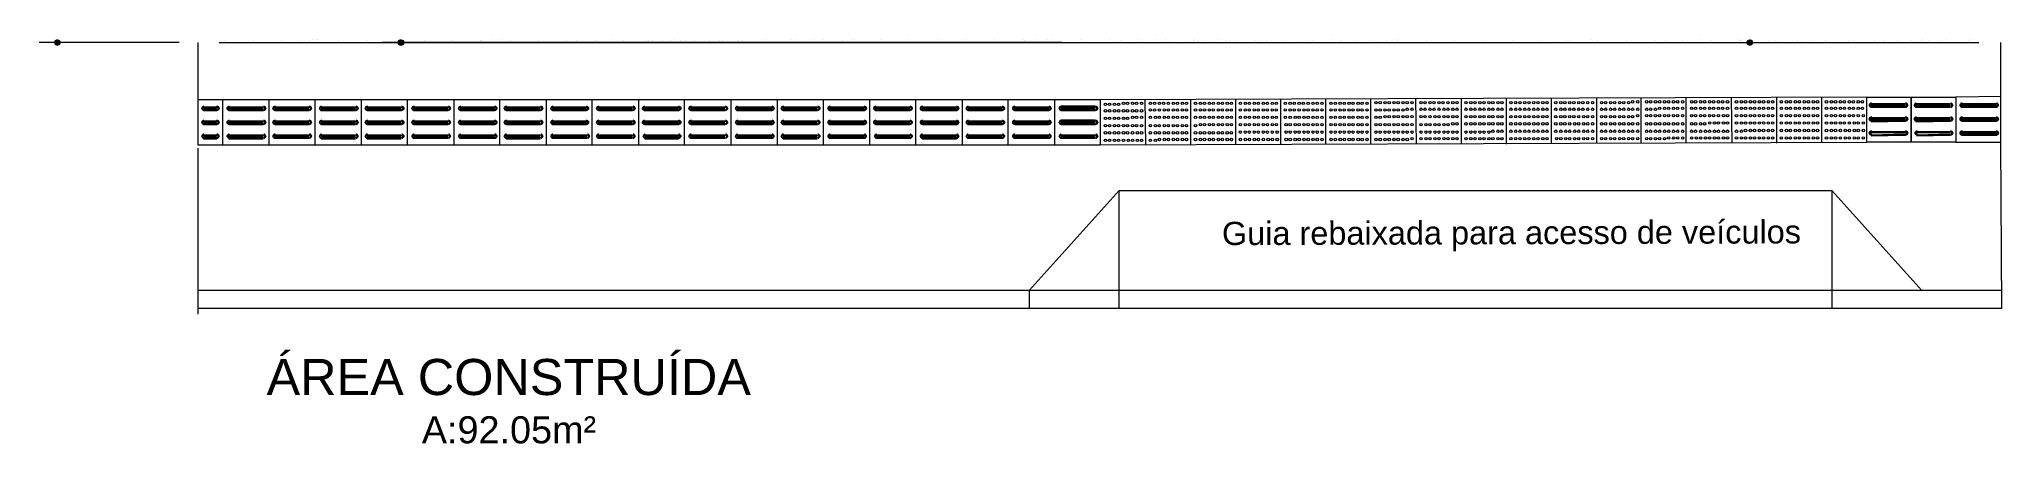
# Model space of a CAD drawing. Header units: millimetres. Extents: x 21 to 236, y 15 to 64.
# Drawn here: x 37.72 to 48.6, y 24.74 to 26.98 of the extents above; entities that cross this region are included whole.
import ezdxf

# ---------------------------------------------------------------- set-up
doc = ezdxf.new("R2010")
doc.units = ezdxf.units.MM
for name, color, linetype in [('PDF_0', 210, 'Continuous'), ('PDF_Calçada', 210, 'Continuous'), ('PDF_Cota', 90, 'Continuous'), ('PDF_Sinalização', 1, 'Continuous'), ('PDF_Text', 70, 'Continuous')]:
    doc.layers.add(name, color=color, linetype=linetype)
doc.layers.add('PDF_Grama', color=7, linetype='Continuous', true_color=0x397200)
doc.styles.add('PDF Arial', font='arial.ttf')

msp = doc.modelspace()

# ---------------------------------------------------------------- texts
at = {"layer": 'PDF_Text', "insert": (44.28, 25.8), "char_height": 0.12882, "attachment_point": 7, "rotation": 0.1702, "style": 'PDF Arial'}
msp.add_mtext('Guia rebaixada para acesso de veículos', dxfattribs=at)
at = {"layer": 'PDF_Text', "attachment_point": 7, "style": 'PDF Arial'}
for s, insert, char_height in [('ÁREA CONSTRUÍDA', (38.982, 25.005), 0.20005), ('A:92.05m²', (39.843, 24.738), 0.15)]:
    msp.add_mtext(s, dxfattribs=dict(at, insert=insert, char_height=char_height))

# ---------------------------------------------------------------- linework, layer by layer
at = {"layer": 'PDF_0', "transparency": 33554559}
for points in [[(37.821, 26.961), (37.808, 26.975), (37.803, 26.961)], [(37.803, 26.961), (37.808, 26.948), (37.821, 26.961)], [(37.821, 26.98), (37.821, 26.961), (37.808, 26.975)], [(37.808, 26.948), (37.821, 26.961), (37.821, 26.943)], [(37.835, 26.975), (37.821, 26.98), (37.821, 26.961)], [(37.821, 26.961), (37.844, 26.961), (37.835, 26.975)], [(37.821, 26.943), (37.835, 26.948), (37.821, 26.961)], [(37.835, 26.948), (37.821, 26.961), (37.844, 26.961)], [(39.725, 26.961), (39.711, 26.975), (39.707, 26.961)], [(39.707, 26.961), (39.711, 26.948), (39.725, 26.961)], [(39.725, 26.98), (39.725, 26.961), (39.711, 26.975)], [(39.711, 26.948), (39.725, 26.961), (39.725, 26.943)], [(39.743, 26.975), (39.725, 26.98), (39.725, 26.961)], [(39.725, 26.961), (39.748, 26.961), (39.743, 26.975)], [(39.725, 26.943), (39.743, 26.948), (39.725, 26.961)], [(39.743, 26.948), (39.725, 26.961), (39.748, 26.961)], [(47.208, 26.961), (47.194, 26.975), (47.185, 26.961)], [(47.185, 26.961), (47.194, 26.948), (47.208, 26.961)], [(47.208, 26.98), (47.208, 26.961), (47.194, 26.975)], [(47.194, 26.948), (47.208, 26.961), (47.208, 26.943)], [(47.221, 26.975), (47.208, 26.98), (47.208, 26.961)], [(47.208, 26.961), (47.226, 26.961), (47.221, 26.975)], [(47.208, 26.943), (47.221, 26.948), (47.208, 26.961)], [(47.221, 26.948), (47.208, 26.961), (47.226, 26.961)]]:
    msp.add_solid(points, dxfattribs=at)
at = {"layer": 'PDF_Calçada', "lineweight": 0}
for points in [[(38.601, 26.961), (38.601, 26.644)], [(48.599, 26.662), (48.599, 26.961)], [(38.601, 26.377), (38.601, 25.457)], [(48.604, 25.488), (48.599, 26.409)], [(43.709, 26.141), (43.21, 25.588), (43.21, 25.488)], [(43.709, 25.488), (43.709, 26.141), (47.661, 26.141), (47.661, 25.488)], [(47.661, 26.141), (48.16, 25.588)]]:
    msp.add_lwpolyline(points, dxfattribs=at)
at = {"layer": 'PDF_Cota', "lineweight": 0}
for points in [[(38.497, 26.961), (37.722, 26.961)], [(38.719, 26.961), (48.477, 26.961)], [(43.392, 26.961), (39.625, 26.961)], [(47.076, 26.961), (47.308, 26.961)], [(48.604, 25.588), (38.601, 25.588)], [(48.604, 25.488), (38.601, 25.488)]]:
    msp.add_lwpolyline(points, dxfattribs=at)
at = {"layer": 'PDF_Grama', "lineweight": 20}
for points in [[(38.75, 26.971), (38.75, 26.971)], [(38.9, 26.961), (38.9, 26.961)], [(38.909, 26.971), (38.909, 26.971)], [(39.063, 26.971), (39.063, 26.971)], [(39.122, 26.961), (39.122, 26.961)], [(39.167, 26.971), (39.167, 26.971)], [(39.222, 26.975), (39.222, 26.975)], [(39.235, 26.98), (39.235, 26.98)], [(39.263, 26.98), (39.263, 26.98)], [(39.38, 26.975), (39.38, 26.975)], [(39.539, 26.975), (39.539, 26.975)], [(39.698, 26.975), (39.698, 26.975)], [(39.856, 26.975), (39.856, 26.975)], [(40.015, 26.975), (40.015, 26.975)], [(40.128, 26.966), (40.128, 26.966)], [(40.169, 26.971), (40.169, 26.971)], [(40.174, 26.975), (40.174, 26.975)], [(40.237, 26.98), (40.237, 26.98)], [(40.291, 26.98), (40.291, 26.98)], [(40.332, 26.975), (40.332, 26.975)], [(40.491, 26.975), (40.491, 26.975)], [(40.559, 26.961), (40.559, 26.961)], [(40.645, 26.975), (40.645, 26.975)], [(40.69, 26.961), (40.69, 26.961)], [(40.699, 26.975), (40.699, 26.975)], [(40.804, 26.975), (40.804, 26.975)], [(40.822, 26.961), (40.822, 26.961)], [(40.826, 26.961), (40.826, 26.961)], [(40.894, 26.98), (40.894, 26.98)], [(40.958, 26.966), (40.958, 26.966)], [(40.962, 26.975), (40.962, 26.975)], [(40.985, 26.961), (40.985, 26.961)], [(41.089, 26.971), (41.089, 26.971)], [(41.098, 26.975), (41.098, 26.975)], [(41.107, 26.966), (41.107, 26.966)], [(41.121, 26.975), (41.121, 26.975)], [(41.13, 26.966), (41.13, 26.966)], [(41.144, 26.961), (41.144, 26.961)], [(41.175, 26.971), (41.175, 26.971)], [(41.221, 26.971), (41.221, 26.971)], [(41.243, 26.98), (41.243, 26.98)], [(41.28, 26.975), (41.28, 26.975)], [(41.302, 26.961), (41.302, 26.961)], [(41.307, 26.971), (41.307, 26.971)], [(41.357, 26.975), (41.357, 26.975)], [(41.438, 26.975), (41.438, 26.975)], [(41.461, 26.961), (41.461, 26.961)], [(41.493, 26.975), (41.493, 26.975)], [(41.511, 26.971), (41.511, 26.971)], [(41.597, 26.975), (41.597, 26.975)], [(41.619, 26.975), (41.619, 26.975)], [(41.619, 26.961), (41.619, 26.961)], [(41.715, 26.966), (41.715, 26.966)], [(41.755, 26.98), (41.755, 26.98)], [(41.755, 26.98), (41.755, 26.98)], [(41.778, 26.966), (41.778, 26.966)], [(41.891, 26.98), (41.891, 26.98)], [(41.914, 26.98), (41.914, 26.98)], [(41.919, 26.961), (41.919, 26.961)], [(41.932, 26.966), (41.932, 26.966)], [(42.018, 26.98), (42.018, 26.98)], [(42.073, 26.98), (42.073, 26.98)], [(42.091, 26.966), (42.091, 26.966)], [(42.109, 26.961), (42.109, 26.961)], [(42.136, 26.966), (42.136, 26.966)], [(42.177, 26.971), (42.177, 26.971)], [(42.227, 26.98), (42.227, 26.98)], [(42.245, 26.98), (42.245, 26.98)], [(42.249, 26.966), (42.249, 26.966)], [(42.385, 26.98), (42.385, 26.98)], [(42.408, 26.966), (42.408, 26.966)], [(42.544, 26.98), (42.544, 26.98)], [(42.567, 26.966), (42.567, 26.966)], [(42.703, 26.98), (42.703, 26.98)], [(42.725, 26.966), (42.725, 26.966)], [(42.861, 26.98), (42.861, 26.98)], [(42.884, 26.966), (42.884, 26.966)], [(43.02, 26.98), (43.02, 26.98)], [(43.043, 26.966), (43.043, 26.966)], [(43.115, 26.961), (43.115, 26.961)], [(43.142, 26.966), (43.142, 26.966)], [(43.179, 26.98), (43.179, 26.98)], [(43.183, 26.971), (43.183, 26.971)], [(43.201, 26.966), (43.201, 26.966)], [(43.251, 26.98), (43.251, 26.98)], [(43.31, 26.98), (43.31, 26.98)], [(43.337, 26.98), (43.337, 26.98)], [(43.36, 26.966), (43.36, 26.966)], [(43.496, 26.98), (43.496, 26.98)], [(43.514, 26.966), (43.514, 26.966)], [(43.654, 26.98), (43.654, 26.98)], [(43.673, 26.966), (43.673, 26.966)], [(43.718, 26.975), (43.718, 26.975)], [(43.813, 26.98), (43.813, 26.98)], [(43.831, 26.966), (43.831, 26.966)], [(43.917, 26.98), (43.917, 26.98)], [(43.958, 26.966), (43.958, 26.966)], [(43.967, 26.98), (43.967, 26.98)], [(43.99, 26.966), (43.99, 26.966)], [(44.094, 26.966), (44.094, 26.966)], [(44.117, 26.961), (44.117, 26.961)], [(44.121, 26.975), (44.121, 26.975)], [(44.126, 26.98), (44.126, 26.98)], [(44.13, 26.971), (44.13, 26.971)], [(44.144, 26.966), (44.144, 26.966)], [(44.149, 26.966), (44.149, 26.966)], [(44.185, 26.971), (44.185, 26.971)], [(44.221, 26.966), (44.221, 26.966)], [(44.253, 26.98), (44.253, 26.98)], [(44.307, 26.971), (44.307, 26.971)], [(44.325, 26.971), (44.325, 26.971)], [(44.362, 26.971), (44.362, 26.971)], [(44.466, 26.971), (44.466, 26.971)], [(44.493, 26.971), (44.493, 26.971)], [(44.529, 26.971), (44.529, 26.971)], [(44.538, 26.961), (44.538, 26.961)], [(44.624, 26.971), (44.624, 26.971)], [(44.624, 26.971), (44.624, 26.971)], [(44.733, 26.966), (44.733, 26.966)], [(44.76, 26.975), (44.76, 26.975)], [(44.783, 26.971), (44.783, 26.971)], [(44.892, 26.98), (44.892, 26.98)], [(44.937, 26.966), (44.937, 26.966)], [(44.942, 26.971), (44.942, 26.971)], [(45.023, 26.975), (45.023, 26.975)], [(45.096, 26.971), (45.096, 26.971)], [(45.123, 26.966), (45.123, 26.966)], [(45.15, 26.966), (45.15, 26.966)], [(45.191, 26.971), (45.191, 26.971)], [(45.254, 26.971), (45.254, 26.971)], [(45.259, 26.98), (45.259, 26.98)], [(45.413, 26.971), (45.413, 26.971)], [(45.572, 26.971), (45.572, 26.971)], [(45.73, 26.971), (45.73, 26.971)], [(45.889, 26.971), (45.889, 26.971)], [(46.048, 26.971), (46.048, 26.971)], [(46.125, 26.966), (46.125, 26.966)], [(46.152, 26.966), (46.152, 26.966)], [(46.193, 26.975), (46.193, 26.975)], [(46.206, 26.971), (46.206, 26.971)], [(46.329, 26.98), (46.329, 26.98)], [(46.365, 26.971), (46.365, 26.971)], [(46.523, 26.971), (46.523, 26.971)], [(46.682, 26.971), (46.682, 26.971)], [(46.737, 26.975), (46.737, 26.975)], [(46.836, 26.975), (46.836, 26.975)], [(46.936, 26.98), (46.936, 26.98)], [(46.995, 26.975), (46.995, 26.975)], [(47.095, 26.961), (47.095, 26.961)], [(47.131, 26.966), (47.131, 26.966)], [(47.14, 26.98), (47.14, 26.98)], [(47.149, 26.971), (47.149, 26.971)], [(47.153, 26.975), (47.153, 26.975)], [(47.158, 26.971), (47.158, 26.971)], [(47.199, 26.975), (47.199, 26.975)], [(47.312, 26.975), (47.312, 26.975)], [(47.344, 26.975), (47.344, 26.975)], [(47.362, 26.966), (47.362, 26.966)], [(47.471, 26.975), (47.471, 26.975)], [(47.493, 26.966), (47.493, 26.966)], [(47.548, 26.971), (47.548, 26.971)], [(47.557, 26.961), (47.557, 26.961)], [(47.625, 26.966), (47.625, 26.966)], [(47.629, 26.975), (47.629, 26.975)], [(47.756, 26.966), (47.756, 26.966)], [(47.761, 26.971), (47.761, 26.971)], [(47.788, 26.975), (47.788, 26.975)], [(47.897, 26.975), (47.897, 26.975)], [(47.947, 26.975), (47.947, 26.975)], [(47.956, 26.966), (47.956, 26.966)], [(48.024, 26.975), (48.024, 26.975)], [(48.105, 26.975), (48.105, 26.975)], [(48.132, 26.966), (48.132, 26.966)], [(48.16, 26.971), (48.16, 26.971)], [(48.164, 26.98), (48.164, 26.98)], [(48.2, 26.975), (48.2, 26.975)], [(48.264, 26.975), (48.264, 26.975)], [(48.296, 26.98), (48.296, 26.98)], [(48.418, 26.975), (48.418, 26.975)], [(48.427, 26.98), (48.427, 26.98)]]:
    msp.add_lwpolyline(points, dxfattribs=at)
at = {"layer": 'PDF_Sinalização', "color": 2, "lineweight": 0}
for points in [[(48.599, 26.409), (48.599, 26.662), (48.35, 26.658), (48.35, 26.409)], [(38.633, 26.603), (38.705, 26.603)], [(38.705, 26.599), (38.633, 26.599)], [(38.705, 26.585), (38.633, 26.585)], [(38.773, 26.603), (38.963, 26.603)], [(38.963, 26.599), (38.773, 26.599)], [(38.963, 26.585), (38.773, 26.585)], [(39.027, 26.603), (39.217, 26.603)], [(39.217, 26.599), (39.027, 26.599)], [(39.217, 26.585), (39.027, 26.585)], [(39.285, 26.603), (39.476, 26.603)], [(39.476, 26.599), (39.285, 26.599)], [(39.476, 26.585), (39.285, 26.585)], [(39.539, 26.603), (39.729, 26.603)], [(39.729, 26.599), (39.539, 26.599)], [(39.729, 26.585), (39.539, 26.585)], [(39.797, 26.603), (39.988, 26.603)], [(39.988, 26.599), (39.797, 26.599)], [(39.988, 26.585), (39.797, 26.585)], [(40.056, 26.603), (40.246, 26.603)], [(40.246, 26.599), (40.056, 26.599)], [(40.246, 26.585), (40.056, 26.585)], [(40.31, 26.603), (40.5, 26.603)], [(40.5, 26.599), (40.31, 26.599)], [(40.5, 26.585), (40.31, 26.585)], [(40.568, 26.603), (40.754, 26.603)], [(40.754, 26.599), (40.568, 26.599)], [(40.754, 26.585), (40.568, 26.585)], [(40.822, 26.603), (41.012, 26.603)], [(41.012, 26.599), (40.822, 26.599)], [(41.012, 26.585), (40.822, 26.585)], [(41.076, 26.603), (41.266, 26.603)], [(41.266, 26.599), (41.076, 26.599)], [(41.266, 26.585), (41.076, 26.585)], [(41.334, 26.603), (41.524, 26.603)], [(41.524, 26.599), (41.334, 26.599)], [(41.524, 26.585), (41.334, 26.585)], [(41.592, 26.603), (41.783, 26.603)], [(41.783, 26.599), (41.592, 26.599)], [(41.783, 26.585), (41.592, 26.585)], [(41.846, 26.603), (42.036, 26.603)], [(42.036, 26.599), (41.846, 26.599)], [(42.036, 26.585), (41.846, 26.585)], [(42.104, 26.603), (42.295, 26.603)], [(42.295, 26.599), (42.104, 26.599)], [(42.295, 26.585), (42.104, 26.585)], [(42.358, 26.603), (42.549, 26.603)], [(42.549, 26.599), (42.358, 26.599)], [(42.549, 26.585), (42.358, 26.585)], [(42.617, 26.603), (42.807, 26.603)], [(42.807, 26.599), (42.617, 26.599)], [(42.807, 26.585), (42.617, 26.585)], [(42.87, 26.603), (43.061, 26.603)], [(43.061, 26.599), (42.87, 26.599)], [(43.061, 26.585), (42.87, 26.585)], [(43.129, 26.603), (43.319, 26.603)], [(43.319, 26.599), (43.129, 26.599)], [(43.319, 26.585), (43.129, 26.585)], [(43.387, 26.608), (43.577, 26.608)], [(43.577, 26.599), (43.387, 26.599)], [(43.577, 26.585), (43.387, 26.585)], [(47.879, 26.622), (48.069, 26.622)], [(48.069, 26.617), (47.879, 26.617)], [(47.879, 26.608), (48.069, 26.608)], [(48.069, 26.603), (47.879, 26.603)], [(48.128, 26.622), (48.318, 26.622)], [(48.318, 26.617), (48.128, 26.617)], [(48.128, 26.608), (48.318, 26.608)], [(48.318, 26.603), (48.128, 26.603)], [(48.382, 26.622), (48.572, 26.622)], [(48.572, 26.617), (48.382, 26.617)], [(48.382, 26.608), (48.572, 26.608)], [(48.572, 26.603), (48.382, 26.603)], [(38.633, 26.526), (38.705, 26.526)], [(38.705, 26.522), (38.633, 26.522)], [(38.705, 26.508), (38.633, 26.508)], [(38.633, 26.449), (38.705, 26.449)], [(38.705, 26.445), (38.633, 26.445)], [(38.773, 26.526), (38.963, 26.526)], [(38.963, 26.522), (38.773, 26.522)], [(38.963, 26.508), (38.773, 26.508)], [(38.773, 26.449), (38.963, 26.449)], [(38.963, 26.445), (38.773, 26.445)], [(39.027, 26.526), (39.217, 26.526)], [(39.217, 26.522), (39.027, 26.522)], [(39.217, 26.508), (39.027, 26.508)], [(39.027, 26.449), (39.217, 26.449)], [(39.217, 26.445), (39.027, 26.445)], [(39.285, 26.526), (39.476, 26.526)], [(39.476, 26.522), (39.285, 26.522)], [(39.476, 26.508), (39.285, 26.508)], [(39.285, 26.449), (39.476, 26.449)], [(39.476, 26.445), (39.285, 26.445)], [(39.539, 26.526), (39.729, 26.526)], [(39.729, 26.522), (39.539, 26.522)], [(39.729, 26.508), (39.539, 26.508)], [(39.539, 26.449), (39.729, 26.449)], [(39.729, 26.445), (39.539, 26.445)], [(39.797, 26.526), (39.988, 26.526)], [(39.988, 26.522), (39.797, 26.522)], [(39.988, 26.508), (39.797, 26.508)], [(39.797, 26.449), (39.988, 26.449)], [(39.988, 26.445), (39.797, 26.445)], [(40.056, 26.526), (40.246, 26.526)], [(40.246, 26.522), (40.056, 26.522)], [(40.246, 26.508), (40.056, 26.508)], [(40.056, 26.449), (40.246, 26.449)], [(40.246, 26.445), (40.056, 26.445)], [(40.31, 26.526), (40.5, 26.526)], [(40.5, 26.522), (40.31, 26.522)], [(40.5, 26.508), (40.31, 26.508)], [(40.31, 26.449), (40.5, 26.449)], [(40.5, 26.445), (40.31, 26.445)], [(40.568, 26.526), (40.754, 26.526)], [(40.754, 26.522), (40.568, 26.522)], [(40.754, 26.508), (40.568, 26.508)], [(40.568, 26.449), (40.758, 26.449)], [(40.758, 26.445), (40.568, 26.445)], [(40.822, 26.526), (41.012, 26.526)], [(41.012, 26.522), (40.822, 26.522)], [(41.012, 26.508), (40.822, 26.508)], [(40.822, 26.449), (41.012, 26.449)], [(41.012, 26.445), (40.822, 26.445)], [(41.076, 26.526), (41.266, 26.526)], [(41.266, 26.522), (41.076, 26.522)], [(41.266, 26.508), (41.076, 26.508)], [(41.08, 26.449), (41.266, 26.449)], [(41.266, 26.445), (41.08, 26.445)], [(41.334, 26.526), (41.524, 26.526)], [(41.524, 26.522), (41.334, 26.522)], [(41.524, 26.508), (41.334, 26.508)], [(41.334, 26.449), (41.524, 26.449)], [(41.524, 26.445), (41.334, 26.445)], [(41.592, 26.526), (41.783, 26.526)], [(41.783, 26.522), (41.592, 26.522)], [(41.783, 26.508), (41.592, 26.508)], [(41.592, 26.449), (41.783, 26.449)], [(41.783, 26.445), (41.592, 26.445)], [(41.846, 26.526), (42.036, 26.526)], [(42.036, 26.522), (41.846, 26.522)], [(42.036, 26.508), (41.846, 26.508)], [(41.846, 26.449), (42.036, 26.449)], [(42.036, 26.445), (41.846, 26.445)], [(42.104, 26.526), (42.295, 26.526)], [(42.295, 26.522), (42.104, 26.522)], [(42.295, 26.508), (42.104, 26.508)], [(42.104, 26.449), (42.295, 26.449)], [(42.295, 26.445), (42.104, 26.445)], [(42.358, 26.526), (42.549, 26.526)], [(42.549, 26.522), (42.358, 26.522)], [(42.549, 26.508), (42.358, 26.508)], [(42.363, 26.449), (42.549, 26.449)], [(42.549, 26.445), (42.363, 26.445)], [(42.617, 26.526), (42.807, 26.526)], [(42.807, 26.522), (42.617, 26.522)], [(42.807, 26.508), (42.617, 26.508)], [(42.617, 26.449), (42.807, 26.449)], [(42.807, 26.445), (42.617, 26.445)], [(42.87, 26.526), (43.061, 26.526)], [(43.061, 26.522), (42.87, 26.522)], [(43.061, 26.508), (42.87, 26.508)], [(42.87, 26.449), (43.061, 26.449)], [(43.061, 26.445), (42.87, 26.445)], [(43.129, 26.526), (43.319, 26.526)], [(43.319, 26.522), (43.129, 26.522)], [(43.319, 26.508), (43.129, 26.508)], [(43.129, 26.449), (43.319, 26.449)], [(43.319, 26.445), (43.129, 26.445)], [(43.387, 26.531), (43.577, 26.531)], [(43.577, 26.522), (43.387, 26.522)], [(43.577, 26.508), (43.387, 26.508)], [(43.387, 26.449), (43.577, 26.449)], [(43.577, 26.445), (43.387, 26.445)], [(47.879, 26.545), (48.069, 26.545)], [(48.069, 26.54), (47.879, 26.54)], [(47.879, 26.531), (48.069, 26.531)], [(48.069, 26.526), (47.879, 26.522)], [(48.069, 26.467), (47.879, 26.467)], [(48.069, 26.463), (47.879, 26.463)], [(47.879, 26.449), (48.069, 26.454)], [(47.879, 26.445), (48.069, 26.449)], [(48.128, 26.545), (48.318, 26.545)], [(48.318, 26.54), (48.128, 26.54)], [(48.128, 26.531), (48.318, 26.531)], [(48.318, 26.526), (48.128, 26.522)], [(48.318, 26.467), (48.132, 26.467)], [(48.318, 26.463), (48.132, 26.463)], [(48.132, 26.449), (48.318, 26.454)], [(48.132, 26.445), (48.318, 26.449)], [(48.382, 26.545), (48.572, 26.545)], [(48.572, 26.54), (48.382, 26.54)], [(48.382, 26.531), (48.572, 26.531)], [(48.572, 26.526), (48.382, 26.526)], [(48.572, 26.467), (48.382, 26.467)], [(48.572, 26.463), (48.382, 26.463)], [(48.382, 26.454), (48.572, 26.454)], [(48.382, 26.449), (48.572, 26.449)], [(38.705, 26.427), (38.633, 26.427)], [(38.963, 26.427), (38.773, 26.427)], [(39.217, 26.431), (39.027, 26.431)], [(39.476, 26.427), (39.285, 26.427)], [(39.729, 26.427), (39.539, 26.427)], [(39.988, 26.431), (39.797, 26.431)], [(40.246, 26.431), (40.056, 26.431)], [(40.5, 26.427), (40.31, 26.427)], [(40.758, 26.431), (40.568, 26.431)], [(41.012, 26.431), (40.822, 26.431)], [(41.266, 26.427), (41.08, 26.427)], [(41.524, 26.431), (41.334, 26.431)], [(41.783, 26.431), (41.592, 26.431)], [(42.036, 26.427), (41.846, 26.427)], [(42.295, 26.431), (42.104, 26.431)], [(42.549, 26.431), (42.363, 26.431)], [(42.807, 26.427), (42.617, 26.427)], [(43.061, 26.431), (42.87, 26.431)], [(43.319, 26.431), (43.129, 26.431)], [(43.577, 26.431), (43.387, 26.431)]]:
    msp.add_lwpolyline(points, close=True, dxfattribs=at)
for points in [[(43.605, 26.644), (38.601, 26.644), (38.601, 26.395), (43.605, 26.395)], [(38.705, 26.59), (38.633, 26.59)], [(38.737, 26.644), (38.737, 26.395)], [(38.963, 26.59), (38.773, 26.59)], [(38.995, 26.644), (38.995, 26.395)], [(39.217, 26.59), (39.027, 26.59)], [(39.249, 26.644), (39.249, 26.395)], [(39.476, 26.59), (39.285, 26.59)], [(39.507, 26.644), (39.507, 26.395)], [(39.729, 26.59), (39.539, 26.59)], [(39.761, 26.644), (39.761, 26.395)], [(39.988, 26.59), (39.797, 26.59)], [(40.02, 26.644), (40.02, 26.395)], [(40.246, 26.59), (40.056, 26.59)], [(40.273, 26.644), (40.273, 26.395)], [(40.5, 26.59), (40.31, 26.59)], [(40.532, 26.644), (40.532, 26.395)], [(40.754, 26.59), (40.568, 26.59)], [(40.785, 26.644), (40.785, 26.395)], [(41.012, 26.59), (40.822, 26.59)], [(41.044, 26.644), (41.044, 26.395)], [(41.266, 26.59), (41.076, 26.59)], [(41.298, 26.644), (41.298, 26.395)], [(41.524, 26.59), (41.334, 26.59)], [(41.556, 26.644), (41.556, 26.395)], [(41.783, 26.59), (41.592, 26.59)], [(41.814, 26.644), (41.814, 26.395)], [(42.036, 26.59), (41.846, 26.59)], [(42.068, 26.644), (42.068, 26.395)], [(42.295, 26.59), (42.104, 26.59)], [(42.326, 26.644), (42.326, 26.395)], [(42.549, 26.59), (42.358, 26.59)], [(42.58, 26.644), (42.58, 26.395)], [(42.807, 26.59), (42.617, 26.59)], [(42.839, 26.644), (42.839, 26.395)], [(43.061, 26.59), (42.87, 26.59)], [(43.092, 26.644), (43.092, 26.395)], [(43.319, 26.59), (43.129, 26.59)], [(43.351, 26.644), (43.351, 26.395)], [(43.577, 26.59), (43.387, 26.59)], [(47.856, 26.658), (48.35, 26.658), (48.35, 26.409), (47.856, 26.409)], [(48.101, 26.658), (48.101, 26.409)], [(38.705, 26.513), (38.633, 26.513)], [(38.963, 26.513), (38.773, 26.513)], [(39.217, 26.513), (39.027, 26.513)], [(39.476, 26.513), (39.285, 26.513)], [(39.729, 26.513), (39.539, 26.513)], [(39.988, 26.513), (39.797, 26.513)], [(40.246, 26.513), (40.056, 26.513)], [(40.5, 26.513), (40.31, 26.513)], [(40.754, 26.513), (40.568, 26.513)], [(41.012, 26.513), (40.822, 26.513)], [(41.266, 26.513), (41.076, 26.513)], [(41.524, 26.513), (41.334, 26.513)], [(41.783, 26.513), (41.592, 26.513)], [(42.036, 26.513), (41.846, 26.513)], [(42.295, 26.513), (42.104, 26.513)], [(42.549, 26.513), (42.358, 26.513)], [(42.807, 26.513), (42.617, 26.513)], [(43.061, 26.513), (42.87, 26.513)], [(43.319, 26.513), (43.129, 26.513)], [(43.577, 26.513), (43.387, 26.513)], [(38.705, 26.436), (38.633, 26.436)], [(38.963, 26.436), (38.773, 26.436)], [(39.217, 26.436), (39.027, 26.436)], [(39.476, 26.436), (39.285, 26.436)], [(39.729, 26.436), (39.539, 26.436)], [(39.988, 26.436), (39.797, 26.436)], [(40.246, 26.436), (40.056, 26.436)], [(40.5, 26.436), (40.31, 26.436)], [(40.758, 26.436), (40.568, 26.436)], [(41.012, 26.436), (40.822, 26.436)], [(41.266, 26.436), (41.08, 26.436)], [(41.524, 26.436), (41.334, 26.436)], [(41.783, 26.436), (41.592, 26.436)], [(42.036, 26.436), (41.846, 26.436)], [(42.295, 26.436), (42.104, 26.436)], [(42.549, 26.436), (42.363, 26.436)], [(42.807, 26.436), (42.617, 26.436)], [(43.061, 26.436), (42.87, 26.436)], [(43.319, 26.436), (43.129, 26.436)], [(43.577, 26.436), (43.387, 26.436)]]:
    msp.add_lwpolyline(points, dxfattribs=at)
for points in [[(38.635, 26.608, 0.999999), (38.635, 26.585, -0.999999)], [(38.707, 26.585, 0.999999), (38.707, 26.608, -0.999999)], [(38.707, 26.59, 0.999999), (38.707, 26.603, -0.999999)], [(38.775, 26.608, 0.999999), (38.775, 26.585, -0.999999)], [(38.966, 26.585, 0.999999), (38.966, 26.608, -0.999999)], [(38.966, 26.59, 0.999999), (38.966, 26.603, -0.999999)], [(39.029, 26.608, 0.999999), (39.029, 26.585, -0.999999)], [(39.22, 26.585, 0.999999), (39.219, 26.608, -0.999999)], [(39.22, 26.59, 0.999999), (39.22, 26.603, -0.999999)], [(39.287, 26.608, 0.999999), (39.288, 26.585, -0.999999)], [(39.478, 26.585, 0.999999), (39.478, 26.608, -0.999999)], [(39.478, 26.59, 0.999999), (39.478, 26.603, -0.999999)], [(39.541, 26.608, 0.999999), (39.541, 26.585, -0.999999)], [(39.732, 26.585, 0.999999), (39.732, 26.608, -0.999999)], [(39.732, 26.59, 0.999999), (39.732, 26.603, -0.999999)], [(39.8, 26.608, 0.999999), (39.8, 26.585, -0.999999)], [(39.99, 26.585, 0.999999), (39.99, 26.608, -0.999999)], [(39.99, 26.59, 0.999999), (39.99, 26.603, -0.999999)], [(40.058, 26.608, 0.999999), (40.058, 26.585, -0.999999)], [(40.248, 26.585, 0.999999), (40.248, 26.608, -0.999999)], [(40.248, 26.59, 0.999999), (40.248, 26.603, -0.999999)], [(40.312, 26.608, 0.999999), (40.312, 26.585, -0.999999)], [(40.502, 26.585, 0.999999), (40.502, 26.608, -0.999999)], [(40.502, 26.59, 0.999999), (40.502, 26.603, -0.999999)], [(40.57, 26.608, 0.999999), (40.57, 26.585, -0.999999)], [(40.756, 26.585, 0.999999), (40.756, 26.608, -0.999999)], [(40.756, 26.59, 0.999999), (40.756, 26.603, -0.999999)], [(40.824, 26.608, 0.999999), (40.824, 26.585, -0.999999)], [(41.014, 26.585, 0.999999), (41.014, 26.608, -0.999999)], [(41.014, 26.59, 0.999999), (41.014, 26.603, -0.999999)], [(41.078, 26.608, 0.999999), (41.078, 26.585, -0.999999)], [(41.268, 26.585, 0.999999), (41.268, 26.608, -0.999999)], [(41.268, 26.59, 0.999999), (41.268, 26.603, -0.999999)], [(41.336, 26.608, 0.999999), (41.336, 26.585, -0.999999)], [(41.527, 26.585, 0.999999), (41.526, 26.608, -0.999999)], [(41.527, 26.59, 0.999999), (41.527, 26.603, -0.999999)], [(41.594, 26.608, 0.999999), (41.595, 26.585, -0.999999)], [(41.785, 26.585, 0.999999), (41.785, 26.608, -0.999999)], [(41.785, 26.59, 0.999999), (41.785, 26.603, -0.999999)], [(41.848, 26.608, 0.999999), (41.848, 26.585, -0.999999)], [(42.039, 26.585, 0.999999), (42.039, 26.608, -0.999999)], [(42.039, 26.59, 0.999999), (42.039, 26.603, -0.999999)], [(42.107, 26.608, 0.999999), (42.107, 26.585, -0.999999)], [(42.297, 26.585, 0.999999), (42.297, 26.608, -0.999999)], [(42.297, 26.59, 0.999999), (42.297, 26.603, -0.999999)], [(42.36, 26.608, 0.999999), (42.361, 26.585, -0.999999)], [(42.551, 26.585, 0.999999), (42.551, 26.608, -0.999999)], [(42.551, 26.59, 0.999999), (42.551, 26.603, -0.999999)], [(42.619, 26.608, 0.999999), (42.619, 26.585, -0.999999)], [(42.809, 26.585, 0.999999), (42.809, 26.608, -0.999999)], [(42.809, 26.59, 0.999999), (42.809, 26.603, -0.999999)], [(42.873, 26.608, 0.999999), (42.873, 26.585, -0.999999)], [(43.063, 26.585, 0.999999), (43.063, 26.608, -0.999999)], [(43.063, 26.59, 0.999999), (43.063, 26.603, -0.999999)], [(43.131, 26.608, 0.999999), (43.131, 26.585, -0.999999)], [(43.321, 26.585, 0.999999), (43.321, 26.608, -0.999999)], [(43.321, 26.59, 0.999999), (43.321, 26.603, -0.999999)], [(43.389, 26.608, 0.999999), (43.389, 26.585, -0.999999)], [(43.58, 26.585, 0.999999), (43.58, 26.608, -0.999999)], [(43.58, 26.59, 0.999999), (43.58, 26.603, -0.999999)], [(47.881, 26.626, 0.999999), (47.881, 26.603, -0.999999)], [(47.881, 26.622, 0.999999), (47.881, 26.608, -0.999999)], [(48.071, 26.603, 0.999999), (48.071, 26.626, -0.999999)], [(48.071, 26.608, 0.999999), (48.071, 26.622, -0.999999)], [(48.13, 26.626, 0.999999), (48.13, 26.603, -0.999999)], [(48.13, 26.622, 0.999999), (48.13, 26.608, -0.999999)], [(48.321, 26.603, 0.999999), (48.321, 26.626, -0.999999)], [(48.321, 26.608, 0.999999), (48.321, 26.622, -0.999999)], [(48.384, 26.626, 0.999999), (48.384, 26.603, -0.999999)], [(48.384, 26.622, 0.999999), (48.384, 26.608, -0.999999)], [(48.574, 26.603, 0.999999), (48.574, 26.626, -0.999999)], [(48.574, 26.608, 0.999999), (48.574, 26.622, -0.999999)], [(38.635, 26.531, 0.999999), (38.635, 26.508, -0.999999)], [(38.635, 26.454, 0.999999), (38.635, 26.431, -0.999999)], [(38.707, 26.508, 0.999999), (38.707, 26.531, -0.999999)], [(38.707, 26.513, 0.999999), (38.707, 26.526, -0.999999)], [(38.707, 26.431, 0.999999), (38.707, 26.454, -0.999999)], [(38.707, 26.436, 0.999999), (38.707, 26.449, -0.999999)], [(38.775, 26.531, 0.999999), (38.775, 26.508, -0.999999)], [(38.775, 26.454, 0.999999), (38.775, 26.431, -0.999999)], [(38.966, 26.508, 0.999999), (38.966, 26.531, -0.999999)], [(38.966, 26.513, 0.999999), (38.966, 26.526, -0.999999)], [(38.966, 26.431, 0.999999), (38.966, 26.454, -0.999999)], [(38.966, 26.436, 0.999999), (38.966, 26.449, -0.999999)], [(39.029, 26.531, 0.999999), (39.029, 26.508, -0.999999)], [(39.029, 26.454, 0.999999), (39.029, 26.431, -0.999999)], [(39.22, 26.508, 0.999999), (39.219, 26.531, -0.999999)], [(39.22, 26.431, 0.999999), (39.219, 26.454, -0.999999)], [(39.22, 26.513, 0.999999), (39.22, 26.526, -0.999999)], [(39.22, 26.436, 0.999999), (39.22, 26.449, -0.999999)], [(39.287, 26.531, 0.999999), (39.288, 26.508, -0.999999)], [(39.287, 26.454, 0.999999), (39.288, 26.431, -0.999999)], [(39.478, 26.508, 0.999999), (39.478, 26.531, -0.999999)], [(39.478, 26.513, 0.999999), (39.478, 26.526, -0.999999)], [(39.478, 26.431, 0.999999), (39.478, 26.454, -0.999999)], [(39.478, 26.436, 0.999999), (39.478, 26.449, -0.999999)], [(39.541, 26.531, 0.999999), (39.541, 26.508, -0.999999)], [(39.541, 26.454, 0.999999), (39.541, 26.431, -0.999999)], [(39.732, 26.508, 0.999999), (39.732, 26.531, -0.999999)], [(39.732, 26.513, 0.999999), (39.732, 26.526, -0.999999)], [(39.732, 26.431, 0.999999), (39.732, 26.454, -0.999999)], [(39.732, 26.436, 0.999999), (39.732, 26.449, -0.999999)], [(39.8, 26.531, 0.999999), (39.8, 26.508, -0.999999)], [(39.8, 26.454, 0.999999), (39.8, 26.431, -0.999999)], [(39.99, 26.508, 0.999999), (39.99, 26.531, -0.999999)], [(39.99, 26.513, 0.999999), (39.99, 26.526, -0.999999)], [(39.99, 26.431, 0.999999), (39.99, 26.454, -0.999999)], [(39.99, 26.436, 0.999999), (39.99, 26.449, -0.999999)], [(40.058, 26.531, 0.999999), (40.058, 26.508, -0.999999)], [(40.058, 26.454, 0.999999), (40.058, 26.431, -0.999999)], [(40.248, 26.508, 0.999999), (40.248, 26.531, -0.999999)], [(40.248, 26.513, 0.999999), (40.248, 26.526, -0.999999)], [(40.248, 26.431, 0.999999), (40.248, 26.454, -0.999999)], [(40.248, 26.436, 0.999999), (40.248, 26.449, -0.999999)], [(40.312, 26.531, 0.999999), (40.312, 26.508, -0.999999)], [(40.312, 26.454, 0.999999), (40.312, 26.431, -0.999999)], [(40.502, 26.508, 0.999999), (40.502, 26.531, -0.999999)], [(40.502, 26.513, 0.999999), (40.502, 26.526, -0.999999)], [(40.502, 26.431, 0.999999), (40.502, 26.454, -0.999999)], [(40.502, 26.436, 0.999999), (40.502, 26.449, -0.999999)], [(40.57, 26.531, 0.999999), (40.57, 26.508, -0.999999)], [(40.57, 26.454, 0.999999), (40.57, 26.431, -0.999999)], [(40.756, 26.508, 0.999999), (40.756, 26.531, -0.999999)], [(40.756, 26.513, 0.999999), (40.756, 26.526, -0.999999)], [(40.761, 26.431, 0.999999), (40.761, 26.454, -0.999999)], [(40.761, 26.436, 0.999999), (40.761, 26.449, -0.999999)], [(40.824, 26.531, 0.999999), (40.824, 26.508, -0.999999)], [(40.824, 26.454, 0.999999), (40.824, 26.431, -0.999999)], [(41.014, 26.508, 0.999999), (41.014, 26.531, -0.999999)], [(41.014, 26.513, 0.999999), (41.014, 26.526, -0.999999)], [(41.014, 26.431, 0.999999), (41.014, 26.454, -0.999999)], [(41.014, 26.436, 0.999999), (41.014, 26.449, -0.999999)], [(41.078, 26.531, 0.999999), (41.078, 26.508, -0.999999)], [(41.082, 26.454, 0.999999), (41.082, 26.431, -0.999999)], [(41.268, 26.508, 0.999999), (41.268, 26.531, -0.999999)], [(41.268, 26.513, 0.999999), (41.268, 26.526, -0.999999)], [(41.268, 26.431, 0.999999), (41.268, 26.454, -0.999999)], [(41.268, 26.436, 0.999999), (41.268, 26.449, -0.999999)], [(41.336, 26.531, 0.999999), (41.336, 26.508, -0.999999)], [(41.336, 26.454, 0.999999), (41.336, 26.431, -0.999999)], [(41.527, 26.508, 0.999999), (41.526, 26.531, -0.999999)], [(41.527, 26.431, 0.999999), (41.526, 26.454, -0.999999)], [(41.527, 26.513, 0.999999), (41.527, 26.526, -0.999999)], [(41.527, 26.436, 0.999999), (41.527, 26.449, -0.999999)], [(41.594, 26.531, 0.999999), (41.595, 26.508, -0.999999)], [(41.594, 26.454, 0.999999), (41.595, 26.431, -0.999999)], [(41.785, 26.508, 0.999999), (41.785, 26.531, -0.999999)], [(41.785, 26.513, 0.999999), (41.785, 26.526, -0.999999)], [(41.785, 26.431, 0.999999), (41.785, 26.454, -0.999999)], [(41.785, 26.436, 0.999999), (41.785, 26.449, -0.999999)], [(41.848, 26.531, 0.999999), (41.848, 26.508, -0.999999)], [(41.848, 26.454, 0.999999), (41.848, 26.431, -0.999999)], [(42.039, 26.508, 0.999999), (42.039, 26.531, -0.999999)], [(42.039, 26.513, 0.999999), (42.039, 26.526, -0.999999)], [(42.039, 26.431, 0.999999), (42.039, 26.454, -0.999999)], [(42.039, 26.436, 0.999999), (42.039, 26.449, -0.999999)], [(42.107, 26.531, 0.999999), (42.107, 26.508, -0.999999)], [(42.107, 26.454, 0.999999), (42.107, 26.431, -0.999999)], [(42.297, 26.508, 0.999999), (42.297, 26.531, -0.999999)], [(42.297, 26.513, 0.999999), (42.297, 26.526, -0.999999)], [(42.297, 26.431, 0.999999), (42.297, 26.454, -0.999999)], [(42.297, 26.436, 0.999999), (42.297, 26.449, -0.999999)], [(42.36, 26.531, 0.999999), (42.361, 26.508, -0.999999)], [(42.365, 26.454, 0.999999), (42.365, 26.431, -0.999999)], [(42.551, 26.508, 0.999999), (42.551, 26.531, -0.999999)], [(42.551, 26.513, 0.999999), (42.551, 26.526, -0.999999)], [(42.551, 26.431, 0.999999), (42.551, 26.454, -0.999999)], [(42.551, 26.436, 0.999999), (42.551, 26.449, -0.999999)], [(42.619, 26.531, 0.999999), (42.619, 26.508, -0.999999)], [(42.619, 26.454, 0.999999), (42.619, 26.431, -0.999999)], [(42.809, 26.508, 0.999999), (42.809, 26.531, -0.999999)], [(42.809, 26.513, 0.999999), (42.809, 26.526, -0.999999)], [(42.809, 26.431, 0.999999), (42.809, 26.454, -0.999999)], [(42.809, 26.436, 0.999999), (42.809, 26.449, -0.999999)], [(42.873, 26.531, 0.999999), (42.873, 26.508, -0.999999)], [(42.873, 26.454, 0.999999), (42.873, 26.431, -0.999999)], [(43.063, 26.508, 0.999999), (43.063, 26.531, -0.999999)], [(43.063, 26.513, 0.999999), (43.063, 26.526, -0.999999)], [(43.063, 26.431, 0.999999), (43.063, 26.454, -0.999999)], [(43.063, 26.436, 0.999999), (43.063, 26.449, -0.999999)], [(43.131, 26.531, 0.999999), (43.131, 26.508, -0.999999)], [(43.131, 26.454, 0.999999), (43.131, 26.431, -0.999999)], [(43.321, 26.508, 0.999999), (43.321, 26.531, -0.999999)], [(43.321, 26.513, 0.999999), (43.321, 26.526, -0.999999)], [(43.321, 26.431, 0.999999), (43.321, 26.454, -0.999999)], [(43.321, 26.436, 0.999999), (43.321, 26.449, -0.999999)], [(43.389, 26.531, 0.999999), (43.389, 26.508, -0.999999)], [(43.389, 26.454, 0.999999), (43.389, 26.431, -0.999999)], [(43.58, 26.508, 0.999999), (43.58, 26.531, -0.999999)], [(43.58, 26.513, 0.999999), (43.58, 26.526, -0.999999)], [(43.58, 26.431, 0.999999), (43.58, 26.454, -0.999999)], [(43.58, 26.436, 0.999999), (43.58, 26.449, -0.999999)], [(47.881, 26.549, 0.999999), (47.881, 26.526, -0.999999)], [(47.881, 26.472, 0.999999), (47.881, 26.449, -0.999999)], [(47.881, 26.545, 0.999999), (47.881, 26.531, -0.999999)], [(47.881, 26.467, 0.999999), (47.881, 26.454, -0.999999)], [(48.071, 26.526, 0.999999), (48.071, 26.549, -0.999999)], [(48.071, 26.531, 0.999999), (48.071, 26.545, -0.999999)], [(48.071, 26.449, 0.999999), (48.071, 26.472, -0.999999)], [(48.071, 26.454, 0.999999), (48.071, 26.467, -0.999999)], [(48.13, 26.549, 0.999999), (48.13, 26.526, -0.999999)], [(48.13, 26.545, 0.999999), (48.13, 26.531, -0.999999)], [(48.135, 26.472, 0.999999), (48.135, 26.449, -0.999999)], [(48.135, 26.467, 0.999999), (48.135, 26.454, -0.999999)], [(48.321, 26.526, 0.999999), (48.321, 26.549, -0.999999)], [(48.321, 26.531, 0.999999), (48.321, 26.545, -0.999999)], [(48.321, 26.449, 0.999999), (48.321, 26.472, -0.999999)], [(48.321, 26.454, 0.999999), (48.321, 26.467, -0.999999)], [(48.384, 26.549, 0.999999), (48.384, 26.526, -0.999999)], [(48.384, 26.472, 0.999999), (48.384, 26.449, -0.999999)], [(48.384, 26.545, 0.999999), (48.384, 26.531, -0.999999)], [(48.384, 26.467, 0.999999), (48.384, 26.454, -0.999999)], [(48.574, 26.526, 0.999999), (48.574, 26.549, -0.999999)], [(48.574, 26.531, 0.999999), (48.574, 26.545, -0.999999)], [(48.574, 26.449, 0.999999), (48.574, 26.472, -0.999999)], [(48.574, 26.454, 0.999999), (48.574, 26.467, -0.999999)]]:
    msp.add_lwpolyline(points, format="xyb", close=True, dxfattribs=at)
at = {"layer": 'PDF_Sinalização', "lineweight": 9}
msp.add_lwpolyline([(47.856, 26.658), (43.605, 26.644), (43.605, 26.395), (47.856, 26.409)], close=True, dxfattribs=at)
for points in [[(43.632, 26.617), (43.632, 26.617)], [(43.632, 26.581), (43.632, 26.581)], [(43.654, 26.617), (43.654, 26.617)], [(43.654, 26.581), (43.654, 26.581)], [(43.682, 26.617), (43.682, 26.617)], [(43.682, 26.581), (43.682, 26.581)], [(43.704, 26.617), (43.704, 26.617)], [(43.704, 26.581), (43.704, 26.581)], [(43.732, 26.622), (43.732, 26.622)], [(43.732, 26.581), (43.732, 26.581)], [(43.754, 26.622), (43.754, 26.622)], [(43.754, 26.581), (43.754, 26.581)], [(43.781, 26.622), (43.781, 26.622)], [(43.781, 26.581), (43.781, 26.581)], [(43.804, 26.622), (43.804, 26.622)], [(43.804, 26.581), (43.804, 26.581)], [(43.831, 26.622), (43.831, 26.622)], [(43.831, 26.581), (43.831, 26.581)], [(43.858, 26.395), (43.854, 26.644)], [(43.881, 26.622), (43.881, 26.622)], [(43.881, 26.585), (43.881, 26.585)], [(43.904, 26.622), (43.904, 26.622)], [(43.904, 26.585), (43.904, 26.585)], [(43.931, 26.622), (43.931, 26.622)], [(43.931, 26.585), (43.931, 26.585)], [(43.954, 26.622), (43.954, 26.622)], [(43.958, 26.585), (43.958, 26.585)], [(43.981, 26.622), (43.981, 26.622)], [(43.981, 26.585), (43.981, 26.585)], [(44.008, 26.622), (44.008, 26.622)], [(44.008, 26.585), (44.008, 26.585)], [(44.031, 26.622), (44.031, 26.622)], [(44.031, 26.585), (44.031, 26.585)], [(44.058, 26.622), (44.058, 26.622)], [(44.058, 26.585), (44.058, 26.585)], [(44.081, 26.622), (44.081, 26.622)], [(44.081, 26.585), (44.081, 26.585)], [(44.108, 26.395), (44.108, 26.644)], [(44.13, 26.622), (44.13, 26.622)], [(44.13, 26.585), (44.13, 26.585)], [(44.158, 26.622), (44.158, 26.622)], [(44.158, 26.585), (44.158, 26.585)], [(44.18, 26.622), (44.18, 26.622)], [(44.18, 26.585), (44.18, 26.585)], [(44.207, 26.622), (44.207, 26.622)], [(44.207, 26.585), (44.207, 26.585)], [(44.23, 26.622), (44.23, 26.622)], [(44.23, 26.585), (44.23, 26.585)], [(44.257, 26.622), (44.257, 26.622)], [(44.257, 26.585), (44.257, 26.585)], [(44.28, 26.622), (44.28, 26.622)], [(44.28, 26.585), (44.28, 26.585)], [(44.307, 26.622), (44.307, 26.622)], [(44.307, 26.585), (44.307, 26.585)], [(44.33, 26.622), (44.33, 26.622)], [(44.33, 26.585), (44.33, 26.585)], [(44.357, 26.395), (44.357, 26.644)], [(44.38, 26.622), (44.38, 26.622)], [(44.38, 26.585), (44.38, 26.585)], [(44.407, 26.622), (44.407, 26.622)], [(44.407, 26.585), (44.407, 26.585)], [(44.43, 26.622), (44.43, 26.622)], [(44.43, 26.585), (44.43, 26.585)], [(44.457, 26.622), (44.457, 26.622)], [(44.457, 26.585), (44.457, 26.585)], [(44.479, 26.622), (44.479, 26.622)], [(44.479, 26.585), (44.479, 26.585)], [(44.507, 26.622), (44.507, 26.622)], [(44.507, 26.585), (44.507, 26.585)], [(44.529, 26.622), (44.529, 26.622)], [(44.529, 26.585), (44.529, 26.585)], [(44.556, 26.622), (44.556, 26.622)], [(44.556, 26.585), (44.556, 26.585)], [(44.579, 26.622), (44.579, 26.622)], [(44.579, 26.585), (44.579, 26.585)], [(44.606, 26.395), (44.606, 26.649)], [(44.629, 26.622), (44.629, 26.622)], [(44.629, 26.585), (44.629, 26.585)], [(44.656, 26.622), (44.656, 26.622)], [(44.656, 26.585), (44.656, 26.585)], [(44.679, 26.622), (44.679, 26.622)], [(44.679, 26.585), (44.679, 26.585)], [(44.706, 26.622), (44.706, 26.622)], [(44.706, 26.585), (44.706, 26.585)], [(44.729, 26.622), (44.729, 26.622)], [(44.733, 26.585), (44.733, 26.585)], [(44.756, 26.622), (44.756, 26.622)], [(44.756, 26.585), (44.756, 26.585)], [(44.783, 26.622), (44.783, 26.622)], [(44.783, 26.585), (44.783, 26.585)], [(44.806, 26.622), (44.806, 26.622)], [(44.806, 26.585), (44.806, 26.585)], [(44.833, 26.622), (44.833, 26.622)], [(44.833, 26.585), (44.833, 26.585)], [(44.856, 26.399), (44.856, 26.649)], [(44.883, 26.622), (44.883, 26.622)], [(44.883, 26.585), (44.883, 26.585)], [(44.905, 26.622), (44.905, 26.622)], [(44.905, 26.585), (44.905, 26.585)], [(44.933, 26.622), (44.933, 26.622)], [(44.933, 26.585), (44.933, 26.585)], [(44.955, 26.622), (44.955, 26.622)], [(44.955, 26.585), (44.955, 26.585)], [(44.982, 26.622), (44.982, 26.622)], [(44.982, 26.585), (44.982, 26.585)], [(45.005, 26.622), (45.005, 26.622)], [(45.005, 26.585), (45.005, 26.585)], [(45.032, 26.622), (45.032, 26.622)], [(45.032, 26.585), (45.032, 26.585)], [(45.055, 26.622), (45.055, 26.622)], [(45.055, 26.585), (45.055, 26.585)], [(45.082, 26.622), (45.082, 26.622)], [(45.082, 26.585), (45.082, 26.585)], [(45.105, 26.399), (45.105, 26.649)], [(45.132, 26.626), (45.132, 26.626)], [(45.132, 26.585), (45.132, 26.585)], [(45.155, 26.626), (45.155, 26.626)], [(45.155, 26.585), (45.155, 26.585)], [(45.182, 26.626), (45.182, 26.626)], [(45.182, 26.585), (45.182, 26.585)], [(45.205, 26.626), (45.205, 26.626)], [(45.205, 26.585), (45.205, 26.585)], [(45.232, 26.626), (45.232, 26.626)], [(45.232, 26.585), (45.232, 26.585)], [(45.254, 26.626), (45.254, 26.626)], [(45.254, 26.585), (45.254, 26.585)], [(45.282, 26.626), (45.282, 26.626)], [(45.282, 26.585), (45.282, 26.585)], [(45.304, 26.626), (45.304, 26.626)], [(45.304, 26.59), (45.304, 26.59)], [(45.331, 26.626), (45.331, 26.626)], [(45.331, 26.59), (45.331, 26.59)], [(45.359, 26.399), (45.354, 26.649)], [(45.381, 26.626), (45.381, 26.626)], [(45.381, 26.59), (45.381, 26.59)], [(45.404, 26.626), (45.404, 26.626)], [(45.404, 26.59), (45.404, 26.59)], [(45.431, 26.626), (45.431, 26.626)], [(45.431, 26.59), (45.431, 26.59)], [(45.454, 26.626), (45.454, 26.626)], [(45.454, 26.59), (45.454, 26.59)], [(45.481, 26.626), (45.481, 26.626)], [(45.481, 26.59), (45.481, 26.59)], [(45.504, 26.626), (45.504, 26.626)], [(45.508, 26.59), (45.508, 26.59)], [(45.531, 26.626), (45.531, 26.626)], [(45.531, 26.59), (45.531, 26.59)], [(45.558, 26.626), (45.558, 26.626)], [(45.558, 26.59), (45.558, 26.59)], [(45.581, 26.626), (45.581, 26.626)], [(45.581, 26.59), (45.581, 26.59)], [(45.608, 26.399), (45.608, 26.649)], [(45.631, 26.626), (45.631, 26.626)], [(45.631, 26.59), (45.631, 26.59)], [(45.658, 26.626), (45.658, 26.626)], [(45.658, 26.59), (45.658, 26.59)], [(45.68, 26.626), (45.68, 26.626)], [(45.68, 26.59), (45.68, 26.59)], [(45.708, 26.626), (45.708, 26.626)], [(45.708, 26.59), (45.708, 26.59)], [(45.73, 26.626), (45.73, 26.626)], [(45.73, 26.59), (45.73, 26.59)], [(45.758, 26.626), (45.758, 26.626)], [(45.758, 26.59), (45.758, 26.59)], [(45.78, 26.626), (45.78, 26.626)], [(45.78, 26.59), (45.78, 26.59)], [(45.807, 26.626), (45.807, 26.626)], [(45.807, 26.59), (45.807, 26.59)], [(45.83, 26.626), (45.83, 26.626)], [(45.83, 26.59), (45.83, 26.59)], [(45.857, 26.399), (45.857, 26.653)], [(45.88, 26.626), (45.88, 26.626)], [(45.88, 26.59), (45.88, 26.59)], [(45.907, 26.626), (45.907, 26.626)], [(45.907, 26.59), (45.907, 26.59)], [(45.93, 26.626), (45.93, 26.626)], [(45.93, 26.59), (45.93, 26.59)], [(45.957, 26.626), (45.957, 26.626)], [(45.957, 26.59), (45.957, 26.59)], [(45.98, 26.626), (45.98, 26.626)], [(45.98, 26.59), (45.98, 26.59)], [(46.007, 26.626), (46.007, 26.626)], [(46.007, 26.59), (46.007, 26.59)], [(46.029, 26.626), (46.029, 26.626)], [(46.029, 26.59), (46.029, 26.59)], [(46.057, 26.626), (46.057, 26.626)], [(46.057, 26.59), (46.057, 26.59)], [(46.079, 26.626), (46.079, 26.626)], [(46.079, 26.59), (46.079, 26.59)], [(46.107, 26.404), (46.107, 26.653)], [(46.129, 26.626), (46.129, 26.626)], [(46.129, 26.59), (46.129, 26.59)], [(46.156, 26.626), (46.156, 26.626)], [(46.156, 26.59), (46.156, 26.59)], [(46.179, 26.626), (46.179, 26.626)], [(46.179, 26.59), (46.179, 26.59)], [(46.206, 26.626), (46.206, 26.626)], [(46.206, 26.59), (46.206, 26.59)], [(46.229, 26.626), (46.229, 26.626)], [(46.229, 26.59), (46.229, 26.59)], [(46.256, 26.626), (46.256, 26.626)], [(46.256, 26.59), (46.256, 26.59)], [(46.279, 26.626), (46.279, 26.626)], [(46.279, 26.59), (46.279, 26.59)], [(46.306, 26.626), (46.306, 26.626)], [(46.306, 26.59), (46.306, 26.59)], [(46.333, 26.626), (46.333, 26.626)], [(46.333, 26.59), (46.333, 26.59)], [(46.356, 26.653), (46.356, 26.404)], [(46.383, 26.626), (46.383, 26.626)], [(46.383, 26.59), (46.383, 26.59)], [(46.406, 26.626), (46.406, 26.626)], [(46.406, 26.59), (46.406, 26.59)], [(46.433, 26.626), (46.433, 26.626)], [(46.433, 26.59), (46.433, 26.59)], [(46.456, 26.626), (46.456, 26.626)], [(46.456, 26.59), (46.456, 26.59)], [(46.483, 26.626), (46.483, 26.626)], [(46.483, 26.59), (46.483, 26.59)], [(46.505, 26.626), (46.505, 26.626)], [(46.505, 26.59), (46.505, 26.59)], [(46.533, 26.626), (46.533, 26.626)], [(46.533, 26.59), (46.533, 26.59)], [(46.555, 26.631), (46.555, 26.631)], [(46.555, 26.59), (46.555, 26.59)], [(46.582, 26.631), (46.582, 26.631)], [(46.582, 26.59), (46.582, 26.59)], [(46.582, 26.554), (46.582, 26.554)], [(46.605, 26.404), (46.605, 26.653)], [(46.632, 26.631), (46.632, 26.631)], [(46.632, 26.59), (46.632, 26.59)], [(46.632, 26.554), (46.632, 26.554)], [(46.655, 26.631), (46.655, 26.631)], [(46.655, 26.59), (46.655, 26.59)], [(46.655, 26.554), (46.655, 26.554)], [(46.682, 26.631), (46.682, 26.631)], [(46.682, 26.59), (46.682, 26.59)], [(46.682, 26.554), (46.682, 26.554)], [(46.705, 26.631), (46.705, 26.631)], [(46.705, 26.594), (46.705, 26.594)], [(46.705, 26.554), (46.705, 26.554)], [(46.732, 26.631), (46.732, 26.631)], [(46.732, 26.594), (46.732, 26.594)], [(46.732, 26.554), (46.732, 26.554)], [(46.755, 26.631), (46.755, 26.631)], [(46.755, 26.594), (46.755, 26.594)], [(46.755, 26.554), (46.755, 26.554)], [(46.782, 26.631), (46.782, 26.631)], [(46.782, 26.594), (46.782, 26.594)], [(46.782, 26.554), (46.782, 26.554)], [(46.805, 26.631), (46.805, 26.631)], [(46.805, 26.594), (46.805, 26.594)], [(46.805, 26.554), (46.805, 26.554)], [(46.832, 26.631), (46.832, 26.631)], [(46.832, 26.594), (46.832, 26.594)], [(46.832, 26.554), (46.832, 26.554)], [(46.854, 26.404), (46.854, 26.653)], [(46.882, 26.631), (46.882, 26.631)], [(46.882, 26.594), (46.882, 26.594)], [(46.882, 26.554), (46.882, 26.554)], [(46.904, 26.631), (46.904, 26.631)], [(46.904, 26.594), (46.904, 26.594)], [(46.904, 26.554), (46.904, 26.554)], [(46.931, 26.631), (46.931, 26.631)], [(46.931, 26.594), (46.931, 26.594)], [(46.931, 26.554), (46.931, 26.554)], [(46.954, 26.631), (46.954, 26.631)], [(46.954, 26.594), (46.954, 26.594)], [(46.954, 26.554), (46.954, 26.554)], [(46.981, 26.631), (46.981, 26.631)], [(46.981, 26.594), (46.981, 26.594)], [(46.981, 26.554), (46.981, 26.554)], [(47.004, 26.631), (47.004, 26.631)], [(47.004, 26.594), (47.004, 26.594)], [(47.004, 26.554), (47.004, 26.554)], [(47.031, 26.631), (47.031, 26.631)], [(47.031, 26.594), (47.031, 26.594)], [(47.031, 26.554), (47.031, 26.554)], [(47.054, 26.631), (47.054, 26.631)], [(47.054, 26.594), (47.054, 26.594)], [(47.058, 26.554), (47.058, 26.554)], [(47.081, 26.631), (47.081, 26.631)], [(47.081, 26.594), (47.081, 26.594)], [(47.081, 26.554), (47.081, 26.554)], [(47.104, 26.653), (47.108, 26.404)], [(47.131, 26.631), (47.131, 26.631)], [(47.131, 26.594), (47.131, 26.594)], [(47.131, 26.554), (47.131, 26.554)], [(47.158, 26.631), (47.158, 26.631)], [(47.158, 26.594), (47.158, 26.594)], [(47.158, 26.554), (47.158, 26.554)], [(47.181, 26.631), (47.181, 26.631)], [(47.181, 26.594), (47.181, 26.594)], [(47.181, 26.554), (47.181, 26.554)], [(47.208, 26.631), (47.208, 26.631)], [(47.208, 26.594), (47.208, 26.594)], [(47.208, 26.554), (47.208, 26.554)], [(47.231, 26.631), (47.231, 26.631)], [(47.231, 26.594), (47.231, 26.594)], [(47.231, 26.554), (47.231, 26.554)], [(47.258, 26.631), (47.258, 26.631)], [(47.258, 26.594), (47.258, 26.594)], [(47.258, 26.554), (47.258, 26.554)], [(47.28, 26.631), (47.28, 26.631)], [(47.28, 26.594), (47.28, 26.594)], [(47.28, 26.554), (47.28, 26.554)], [(47.308, 26.631), (47.308, 26.631)], [(47.308, 26.594), (47.308, 26.594)], [(47.308, 26.554), (47.308, 26.554)], [(47.33, 26.631), (47.33, 26.631)], [(47.33, 26.594), (47.33, 26.594)], [(47.33, 26.554), (47.33, 26.554)], [(47.357, 26.404), (47.357, 26.658)], [(47.38, 26.631), (47.38, 26.631)], [(47.38, 26.594), (47.38, 26.594)], [(47.38, 26.554), (47.38, 26.554)], [(47.407, 26.631), (47.407, 26.631)], [(47.407, 26.594), (47.407, 26.594)], [(47.407, 26.554), (47.407, 26.554)], [(47.43, 26.631), (47.43, 26.631)], [(47.43, 26.594), (47.43, 26.594)], [(47.43, 26.554), (47.43, 26.554)], [(47.457, 26.631), (47.457, 26.631)], [(47.457, 26.594), (47.457, 26.594)], [(47.457, 26.554), (47.457, 26.554)], [(47.48, 26.631), (47.48, 26.631)], [(47.48, 26.594), (47.48, 26.594)], [(47.48, 26.554), (47.48, 26.554)], [(47.507, 26.631), (47.507, 26.631)], [(47.507, 26.594), (47.507, 26.594)], [(47.507, 26.554), (47.507, 26.554)], [(47.53, 26.631), (47.53, 26.631)], [(47.53, 26.594), (47.53, 26.594)], [(47.53, 26.554), (47.53, 26.554)], [(47.557, 26.631), (47.557, 26.631)], [(47.557, 26.594), (47.557, 26.594)], [(47.557, 26.554), (47.557, 26.554)], [(47.58, 26.631), (47.58, 26.631)], [(47.58, 26.594), (47.58, 26.594)], [(47.58, 26.554), (47.58, 26.554)], [(47.607, 26.409), (47.607, 26.658)], [(47.629, 26.631), (47.629, 26.631)], [(47.629, 26.594), (47.629, 26.594)], [(47.629, 26.554), (47.629, 26.554)], [(47.657, 26.631), (47.657, 26.631)], [(47.657, 26.594), (47.657, 26.594)], [(47.657, 26.554), (47.657, 26.554)], [(47.679, 26.631), (47.679, 26.631)], [(47.679, 26.594), (47.679, 26.594)], [(47.679, 26.554), (47.679, 26.554)], [(47.706, 26.631), (47.706, 26.631)], [(47.706, 26.594), (47.706, 26.594)], [(47.706, 26.554), (47.706, 26.554)], [(47.729, 26.631), (47.729, 26.631)], [(47.729, 26.594), (47.729, 26.594)], [(47.729, 26.554), (47.729, 26.554)], [(47.756, 26.631), (47.756, 26.631)], [(47.756, 26.594), (47.756, 26.594)], [(47.756, 26.554), (47.756, 26.554)], [(47.779, 26.631), (47.779, 26.631)], [(47.779, 26.594), (47.779, 26.594)], [(47.779, 26.554), (47.779, 26.554)], [(47.806, 26.631), (47.806, 26.631)], [(47.806, 26.594), (47.806, 26.594)], [(47.806, 26.554), (47.806, 26.554)], [(47.829, 26.631), (47.829, 26.631)], [(47.829, 26.594), (47.829, 26.594)], [(47.833, 26.554), (47.833, 26.554)], [(48.101, 26.409), (48.101, 26.658)], [(43.632, 26.54), (43.632, 26.54)], [(43.632, 26.499), (43.632, 26.499)], [(43.632, 26.458), (43.632, 26.458)], [(43.654, 26.54), (43.654, 26.54)], [(43.654, 26.499), (43.654, 26.499)], [(43.654, 26.458), (43.654, 26.458)], [(43.682, 26.54), (43.682, 26.54)], [(43.682, 26.499), (43.682, 26.499)], [(43.682, 26.458), (43.682, 26.458)], [(43.704, 26.54), (43.704, 26.54)], [(43.704, 26.499), (43.704, 26.499)], [(43.704, 26.458), (43.704, 26.458)], [(43.732, 26.54), (43.732, 26.54)], [(43.732, 26.499), (43.732, 26.499)], [(43.732, 26.458), (43.732, 26.458)], [(43.754, 26.54), (43.754, 26.54)], [(43.754, 26.499), (43.754, 26.499)], [(43.754, 26.458), (43.754, 26.458)], [(43.781, 26.545), (43.781, 26.545)], [(43.781, 26.499), (43.781, 26.499)], [(43.781, 26.458), (43.781, 26.458)], [(43.804, 26.545), (43.804, 26.545)], [(43.804, 26.499), (43.804, 26.499)], [(43.809, 26.458), (43.809, 26.458)], [(43.831, 26.545), (43.831, 26.545)], [(43.831, 26.499), (43.831, 26.499)], [(43.831, 26.458), (43.831, 26.458)], [(43.881, 26.545), (43.881, 26.545)], [(43.881, 26.499), (43.881, 26.499)], [(43.881, 26.458), (43.881, 26.458)], [(43.908, 26.545), (43.908, 26.545)], [(43.908, 26.499), (43.908, 26.499)], [(43.908, 26.458), (43.908, 26.458)], [(43.931, 26.545), (43.931, 26.545)], [(43.931, 26.499), (43.931, 26.499)], [(43.931, 26.458), (43.931, 26.458)], [(43.958, 26.545), (43.958, 26.545)], [(43.958, 26.499), (43.958, 26.499)], [(43.958, 26.458), (43.958, 26.458)], [(43.981, 26.545), (43.981, 26.545)], [(43.981, 26.499), (43.981, 26.499)], [(43.981, 26.458), (43.981, 26.458)], [(44.008, 26.545), (44.008, 26.545)], [(44.008, 26.499), (44.008, 26.499)], [(44.008, 26.458), (44.008, 26.458)], [(44.031, 26.545), (44.031, 26.545)], [(44.031, 26.499), (44.031, 26.499)], [(44.031, 26.458), (44.031, 26.458)], [(44.058, 26.545), (44.058, 26.545)], [(44.058, 26.499), (44.058, 26.499)], [(44.058, 26.458), (44.058, 26.458)], [(44.081, 26.545), (44.081, 26.545)], [(44.081, 26.499), (44.081, 26.499)], [(44.081, 26.458), (44.081, 26.458)], [(44.13, 26.545), (44.13, 26.545)], [(44.13, 26.499), (44.13, 26.499)], [(44.13, 26.458), (44.13, 26.458)], [(44.158, 26.545), (44.158, 26.545)], [(44.158, 26.504), (44.158, 26.504)], [(44.158, 26.458), (44.158, 26.458)], [(44.18, 26.545), (44.18, 26.545)], [(44.18, 26.504), (44.18, 26.504)], [(44.18, 26.458), (44.18, 26.458)], [(44.207, 26.545), (44.207, 26.545)], [(44.207, 26.504), (44.207, 26.504)], [(44.207, 26.458), (44.207, 26.458)], [(44.23, 26.545), (44.23, 26.545)], [(44.23, 26.504), (44.23, 26.504)], [(44.23, 26.458), (44.23, 26.458)], [(44.257, 26.545), (44.257, 26.545)], [(44.257, 26.504), (44.257, 26.504)], [(44.257, 26.458), (44.257, 26.458)], [(44.28, 26.545), (44.28, 26.545)], [(44.28, 26.504), (44.28, 26.504)], [(44.28, 26.458), (44.28, 26.458)], [(44.307, 26.545), (44.307, 26.545)], [(44.307, 26.504), (44.307, 26.504)], [(44.307, 26.458), (44.307, 26.458)], [(44.33, 26.545), (44.33, 26.545)], [(44.33, 26.504), (44.33, 26.504)], [(44.33, 26.458), (44.33, 26.458)], [(44.38, 26.545), (44.38, 26.545)], [(44.38, 26.504), (44.38, 26.504)], [(44.38, 26.463), (44.38, 26.463)], [(44.407, 26.545), (44.407, 26.545)], [(44.407, 26.504), (44.407, 26.504)], [(44.407, 26.463), (44.407, 26.463)], [(44.43, 26.545), (44.43, 26.545)], [(44.43, 26.504), (44.43, 26.504)], [(44.43, 26.463), (44.43, 26.463)], [(44.457, 26.545), (44.457, 26.545)], [(44.457, 26.504), (44.457, 26.504)], [(44.457, 26.463), (44.457, 26.463)], [(44.479, 26.545), (44.479, 26.545)], [(44.479, 26.504), (44.479, 26.504)], [(44.479, 26.463), (44.479, 26.463)], [(44.507, 26.545), (44.507, 26.545)], [(44.507, 26.504), (44.507, 26.504)], [(44.507, 26.463), (44.507, 26.463)], [(44.529, 26.545), (44.529, 26.545)], [(44.529, 26.504), (44.529, 26.504)], [(44.529, 26.463), (44.529, 26.463)], [(44.556, 26.545), (44.556, 26.545)], [(44.556, 26.504), (44.556, 26.504)], [(44.556, 26.463), (44.556, 26.463)], [(44.579, 26.545), (44.579, 26.545)], [(44.579, 26.504), (44.579, 26.504)], [(44.584, 26.463), (44.584, 26.463)], [(44.629, 26.545), (44.629, 26.545)], [(44.633, 26.504), (44.633, 26.504)], [(44.633, 26.463), (44.633, 26.463)], [(44.656, 26.545), (44.656, 26.545)], [(44.656, 26.504), (44.656, 26.504)], [(44.656, 26.463), (44.656, 26.463)], [(44.683, 26.545), (44.683, 26.545)], [(44.683, 26.504), (44.683, 26.504)], [(44.683, 26.463), (44.683, 26.463)], [(44.706, 26.545), (44.706, 26.545)], [(44.706, 26.504), (44.706, 26.504)], [(44.706, 26.463), (44.706, 26.463)], [(44.733, 26.545), (44.733, 26.545)], [(44.733, 26.504), (44.733, 26.504)], [(44.733, 26.463), (44.733, 26.463)], [(44.756, 26.545), (44.756, 26.545)], [(44.756, 26.504), (44.756, 26.504)], [(44.756, 26.463), (44.756, 26.463)], [(44.783, 26.545), (44.783, 26.545)], [(44.783, 26.504), (44.783, 26.504)], [(44.783, 26.463), (44.783, 26.463)], [(44.806, 26.545), (44.806, 26.545)], [(44.806, 26.504), (44.806, 26.504)], [(44.806, 26.463), (44.806, 26.463)], [(44.833, 26.545), (44.833, 26.545)], [(44.833, 26.504), (44.833, 26.504)], [(44.833, 26.463), (44.833, 26.463)], [(44.883, 26.545), (44.883, 26.545)], [(44.883, 26.504), (44.883, 26.504)], [(44.883, 26.463), (44.883, 26.463)], [(44.905, 26.545), (44.905, 26.545)], [(44.905, 26.504), (44.905, 26.504)], [(44.905, 26.463), (44.905, 26.463)], [(44.933, 26.545), (44.933, 26.545)], [(44.933, 26.504), (44.933, 26.504)], [(44.933, 26.463), (44.933, 26.463)], [(44.955, 26.545), (44.955, 26.545)], [(44.955, 26.504), (44.955, 26.504)], [(44.955, 26.463), (44.955, 26.463)], [(44.982, 26.545), (44.982, 26.545)], [(44.982, 26.504), (44.982, 26.504)], [(44.982, 26.463), (44.982, 26.463)], [(45.005, 26.545), (45.005, 26.545)], [(45.005, 26.504), (45.005, 26.504)], [(45.005, 26.463), (45.005, 26.463)], [(45.032, 26.545), (45.032, 26.545)], [(45.032, 26.504), (45.032, 26.504)], [(45.032, 26.463), (45.032, 26.463)], [(45.055, 26.545), (45.055, 26.545)], [(45.055, 26.504), (45.055, 26.504)], [(45.055, 26.463), (45.055, 26.463)], [(45.082, 26.545), (45.082, 26.545)], [(45.082, 26.504), (45.082, 26.504)], [(45.082, 26.463), (45.082, 26.463)], [(45.132, 26.545), (45.132, 26.545)], [(45.132, 26.504), (45.132, 26.504)], [(45.132, 26.463), (45.132, 26.463)], [(45.155, 26.545), (45.155, 26.545)], [(45.155, 26.504), (45.155, 26.504)], [(45.155, 26.463), (45.155, 26.463)], [(45.182, 26.549), (45.182, 26.549)], [(45.182, 26.504), (45.182, 26.504)], [(45.182, 26.463), (45.182, 26.463)], [(45.205, 26.549), (45.205, 26.549)], [(45.205, 26.504), (45.205, 26.504)], [(45.205, 26.463), (45.205, 26.463)], [(45.232, 26.549), (45.232, 26.549)], [(45.232, 26.504), (45.232, 26.504)], [(45.232, 26.463), (45.232, 26.463)], [(45.254, 26.549), (45.254, 26.549)], [(45.254, 26.504), (45.254, 26.504)], [(45.254, 26.463), (45.254, 26.463)], [(45.282, 26.549), (45.282, 26.549)], [(45.282, 26.504), (45.282, 26.504)], [(45.282, 26.463), (45.282, 26.463)], [(45.304, 26.549), (45.304, 26.549)], [(45.304, 26.504), (45.304, 26.504)], [(45.304, 26.463), (45.304, 26.463)], [(45.331, 26.549), (45.331, 26.549)], [(45.331, 26.504), (45.331, 26.504)], [(45.331, 26.463), (45.331, 26.463)], [(45.381, 26.549), (45.381, 26.549)], [(45.381, 26.504), (45.381, 26.504)], [(45.381, 26.463), (45.381, 26.463)], [(45.404, 26.549), (45.404, 26.549)], [(45.409, 26.504), (45.409, 26.504)], [(45.409, 26.463), (45.409, 26.463)], [(45.431, 26.549), (45.431, 26.549)], [(45.431, 26.504), (45.431, 26.504)], [(45.431, 26.463), (45.431, 26.463)], [(45.458, 26.549), (45.458, 26.549)], [(45.458, 26.504), (45.458, 26.504)], [(45.458, 26.463), (45.458, 26.463)], [(45.481, 26.549), (45.481, 26.549)], [(45.481, 26.504), (45.481, 26.504)], [(45.481, 26.463), (45.481, 26.463)], [(45.508, 26.549), (45.508, 26.549)], [(45.508, 26.504), (45.508, 26.504)], [(45.508, 26.463), (45.508, 26.463)], [(45.531, 26.549), (45.531, 26.549)], [(45.531, 26.504), (45.531, 26.504)], [(45.531, 26.463), (45.531, 26.463)], [(45.558, 26.549), (45.558, 26.549)], [(45.558, 26.508), (45.558, 26.508)], [(45.558, 26.463), (45.558, 26.463)], [(45.581, 26.549), (45.581, 26.549)], [(45.581, 26.508), (45.581, 26.508)], [(45.581, 26.463), (45.581, 26.463)], [(45.631, 26.549), (45.631, 26.549)], [(45.631, 26.508), (45.631, 26.508)], [(45.631, 26.463), (45.631, 26.463)], [(45.658, 26.549), (45.658, 26.549)], [(45.658, 26.508), (45.658, 26.508)], [(45.658, 26.463), (45.658, 26.463)], [(45.68, 26.549), (45.68, 26.549)], [(45.68, 26.508), (45.68, 26.508)], [(45.68, 26.463), (45.68, 26.463)], [(45.708, 26.549), (45.708, 26.549)], [(45.708, 26.508), (45.708, 26.508)], [(45.708, 26.463), (45.708, 26.463)], [(45.73, 26.549), (45.73, 26.549)], [(45.73, 26.508), (45.73, 26.508)], [(45.73, 26.463), (45.73, 26.463)], [(45.758, 26.549), (45.758, 26.549)], [(45.758, 26.508), (45.758, 26.508)], [(45.758, 26.463), (45.758, 26.463)], [(45.78, 26.549), (45.78, 26.549)], [(45.78, 26.508), (45.78, 26.508)], [(45.78, 26.467), (45.78, 26.467)], [(45.807, 26.549), (45.807, 26.549)], [(45.807, 26.508), (45.807, 26.508)], [(45.807, 26.467), (45.807, 26.467)], [(45.83, 26.549), (45.83, 26.549)], [(45.83, 26.508), (45.83, 26.508)], [(45.83, 26.467), (45.83, 26.467)], [(45.88, 26.549), (45.88, 26.549)], [(45.88, 26.508), (45.88, 26.508)], [(45.88, 26.467), (45.88, 26.467)], [(45.907, 26.549), (45.907, 26.549)], [(45.907, 26.508), (45.907, 26.508)], [(45.907, 26.467), (45.907, 26.467)], [(45.93, 26.549), (45.93, 26.549)], [(45.93, 26.508), (45.93, 26.508)], [(45.93, 26.467), (45.93, 26.467)], [(45.957, 26.549), (45.957, 26.549)], [(45.957, 26.508), (45.957, 26.508)], [(45.957, 26.467), (45.957, 26.467)], [(45.98, 26.549), (45.98, 26.549)], [(45.98, 26.508), (45.98, 26.508)], [(45.98, 26.467), (45.98, 26.467)], [(46.007, 26.549), (46.007, 26.549)], [(46.007, 26.508), (46.007, 26.508)], [(46.007, 26.467), (46.007, 26.467)], [(46.029, 26.549), (46.029, 26.549)], [(46.029, 26.508), (46.029, 26.508)], [(46.029, 26.467), (46.029, 26.467)], [(46.057, 26.549), (46.057, 26.549)], [(46.057, 26.508), (46.057, 26.508)], [(46.057, 26.467), (46.057, 26.467)], [(46.079, 26.549), (46.079, 26.549)], [(46.079, 26.508), (46.079, 26.508)], [(46.079, 26.467), (46.079, 26.467)], [(46.129, 26.549), (46.129, 26.549)], [(46.129, 26.508), (46.129, 26.508)], [(46.129, 26.467), (46.129, 26.467)], [(46.156, 26.549), (46.156, 26.549)], [(46.156, 26.508), (46.156, 26.508)], [(46.156, 26.467), (46.156, 26.467)], [(46.179, 26.549), (46.179, 26.549)], [(46.179, 26.508), (46.179, 26.508)], [(46.184, 26.467), (46.184, 26.467)], [(46.206, 26.549), (46.206, 26.549)], [(46.206, 26.508), (46.206, 26.508)], [(46.206, 26.467), (46.206, 26.467)], [(46.229, 26.549), (46.229, 26.549)], [(46.233, 26.508), (46.233, 26.508)], [(46.233, 26.467), (46.233, 26.467)], [(46.256, 26.549), (46.256, 26.549)], [(46.256, 26.508), (46.256, 26.508)], [(46.256, 26.467), (46.256, 26.467)], [(46.283, 26.549), (46.283, 26.549)], [(46.283, 26.508), (46.283, 26.508)], [(46.283, 26.467), (46.283, 26.467)], [(46.306, 26.549), (46.306, 26.549)], [(46.306, 26.508), (46.306, 26.508)], [(46.306, 26.467), (46.306, 26.467)], [(46.333, 26.549), (46.333, 26.549)], [(46.333, 26.508), (46.333, 26.508)], [(46.333, 26.467), (46.333, 26.467)], [(46.383, 26.549), (46.383, 26.549)], [(46.383, 26.508), (46.383, 26.508)], [(46.383, 26.467), (46.383, 26.467)], [(46.406, 26.549), (46.406, 26.549)], [(46.406, 26.508), (46.406, 26.508)], [(46.406, 26.467), (46.406, 26.467)], [(46.433, 26.549), (46.433, 26.549)], [(46.433, 26.508), (46.433, 26.508)], [(46.433, 26.467), (46.433, 26.467)], [(46.456, 26.549), (46.456, 26.549)], [(46.456, 26.508), (46.456, 26.508)], [(46.456, 26.467), (46.456, 26.467)], [(46.483, 26.549), (46.483, 26.549)], [(46.483, 26.508), (46.483, 26.508)], [(46.483, 26.467), (46.483, 26.467)], [(46.505, 26.549), (46.505, 26.549)], [(46.505, 26.508), (46.505, 26.508)], [(46.505, 26.467), (46.505, 26.467)], [(46.533, 26.549), (46.533, 26.549)], [(46.533, 26.508), (46.533, 26.508)], [(46.533, 26.467), (46.533, 26.467)], [(46.555, 26.549), (46.555, 26.549)], [(46.555, 26.508), (46.555, 26.508)], [(46.555, 26.467), (46.555, 26.467)], [(46.582, 26.508), (46.582, 26.508)], [(46.582, 26.467), (46.582, 26.467)], [(46.632, 26.508), (46.632, 26.508)], [(46.632, 26.467), (46.632, 26.467)], [(46.655, 26.508), (46.655, 26.508)], [(46.655, 26.467), (46.655, 26.467)], [(46.682, 26.508), (46.682, 26.508)], [(46.682, 26.467), (46.682, 26.467)], [(46.705, 26.508), (46.705, 26.508)], [(46.705, 26.467), (46.705, 26.467)], [(46.732, 26.508), (46.732, 26.508)], [(46.732, 26.467), (46.732, 26.467)], [(46.755, 26.508), (46.755, 26.508)], [(46.755, 26.467), (46.755, 26.467)], [(46.782, 26.508), (46.782, 26.508)], [(46.782, 26.467), (46.782, 26.467)], [(46.805, 26.508), (46.805, 26.508)], [(46.805, 26.467), (46.805, 26.467)], [(46.832, 26.508), (46.832, 26.508)], [(46.832, 26.467), (46.832, 26.467)], [(46.882, 26.508), (46.882, 26.508)], [(46.882, 26.467), (46.882, 26.467)], [(46.904, 26.508), (46.904, 26.508)], [(46.904, 26.467), (46.904, 26.467)], [(46.931, 26.508), (46.931, 26.508)], [(46.931, 26.467), (46.931, 26.467)], [(46.954, 26.508), (46.954, 26.508)], [(46.959, 26.467), (46.959, 26.467)], [(46.981, 26.513), (46.981, 26.513)], [(46.981, 26.467), (46.981, 26.467)], [(47.008, 26.513), (47.008, 26.513)], [(47.008, 26.467), (47.008, 26.467)], [(47.031, 26.513), (47.031, 26.513)], [(47.031, 26.467), (47.031, 26.467)], [(47.058, 26.513), (47.058, 26.513)], [(47.058, 26.467), (47.058, 26.467)], [(47.081, 26.513), (47.081, 26.513)], [(47.081, 26.467), (47.081, 26.467)], [(47.131, 26.513), (47.131, 26.513)], [(47.131, 26.467), (47.131, 26.467)], [(47.158, 26.513), (47.158, 26.513)], [(47.158, 26.467), (47.158, 26.467)], [(47.181, 26.513), (47.181, 26.513)], [(47.181, 26.472), (47.181, 26.472)], [(47.208, 26.513), (47.208, 26.513)], [(47.208, 26.472), (47.208, 26.472)], [(47.231, 26.513), (47.231, 26.513)], [(47.231, 26.472), (47.231, 26.472)], [(47.258, 26.513), (47.258, 26.513)], [(47.258, 26.472), (47.258, 26.472)], [(47.28, 26.513), (47.28, 26.513)], [(47.28, 26.472), (47.28, 26.472)], [(47.308, 26.513), (47.308, 26.513)], [(47.308, 26.472), (47.308, 26.472)], [(47.33, 26.513), (47.33, 26.513)], [(47.33, 26.472), (47.33, 26.472)], [(47.38, 26.513), (47.38, 26.513)], [(47.38, 26.472), (47.38, 26.472)], [(47.407, 26.513), (47.407, 26.513)], [(47.407, 26.472), (47.407, 26.472)], [(47.43, 26.513), (47.43, 26.513)], [(47.43, 26.472), (47.43, 26.472)], [(47.457, 26.513), (47.457, 26.513)], [(47.457, 26.472), (47.457, 26.472)], [(47.48, 26.513), (47.48, 26.513)], [(47.48, 26.472), (47.48, 26.472)], [(47.507, 26.513), (47.507, 26.513)], [(47.507, 26.472), (47.507, 26.472)], [(47.53, 26.513), (47.53, 26.513)], [(47.53, 26.472), (47.53, 26.472)], [(47.557, 26.513), (47.557, 26.513)], [(47.557, 26.472), (47.557, 26.472)], [(47.58, 26.513), (47.58, 26.513)], [(47.58, 26.472), (47.58, 26.472)], [(47.629, 26.513), (47.629, 26.513)], [(47.629, 26.472), (47.629, 26.472)], [(47.657, 26.513), (47.657, 26.513)], [(47.657, 26.472), (47.657, 26.472)], [(47.679, 26.513), (47.679, 26.513)], [(47.679, 26.472), (47.679, 26.472)], [(47.706, 26.513), (47.706, 26.513)], [(47.706, 26.472), (47.706, 26.472)], [(47.729, 26.513), (47.729, 26.513)], [(47.734, 26.472), (47.734, 26.472)], [(47.756, 26.513), (47.756, 26.513)], [(47.756, 26.472), (47.756, 26.472)], [(47.784, 26.513), (47.784, 26.513)], [(47.784, 26.472), (47.784, 26.472)], [(47.806, 26.513), (47.806, 26.513)], [(47.806, 26.472), (47.806, 26.472)], [(47.833, 26.513), (47.833, 26.513)], [(47.833, 26.472), (47.833, 26.472)], [(43.632, 26.418), (43.632, 26.418)], [(43.654, 26.418), (43.654, 26.418)], [(43.682, 26.418), (43.682, 26.418)], [(43.704, 26.418), (43.704, 26.418)], [(43.732, 26.418), (43.732, 26.418)], [(43.759, 26.418), (43.759, 26.418)], [(43.781, 26.418), (43.781, 26.418)], [(43.809, 26.418), (43.809, 26.418)], [(43.831, 26.418), (43.831, 26.418)], [(43.881, 26.418), (43.881, 26.418)], [(43.908, 26.418), (43.908, 26.418)], [(43.931, 26.422), (43.931, 26.422)], [(43.958, 26.422), (43.958, 26.422)], [(43.981, 26.422), (43.981, 26.422)], [(44.008, 26.422), (44.008, 26.422)], [(44.031, 26.422), (44.031, 26.422)], [(44.058, 26.422), (44.058, 26.422)], [(44.081, 26.422), (44.081, 26.422)], [(44.13, 26.422), (44.13, 26.422)], [(44.158, 26.422), (44.158, 26.422)], [(44.18, 26.422), (44.18, 26.422)], [(44.207, 26.422), (44.207, 26.422)], [(44.23, 26.422), (44.23, 26.422)], [(44.257, 26.422), (44.257, 26.422)], [(44.28, 26.422), (44.28, 26.422)], [(44.307, 26.422), (44.307, 26.422)], [(44.33, 26.422), (44.33, 26.422)], [(44.38, 26.422), (44.38, 26.422)], [(44.407, 26.422), (44.407, 26.422)], [(44.43, 26.422), (44.43, 26.422)], [(44.457, 26.422), (44.457, 26.422)], [(44.479, 26.422), (44.479, 26.422)], [(44.507, 26.422), (44.507, 26.422)], [(44.534, 26.422), (44.534, 26.422)], [(44.556, 26.422), (44.556, 26.422)], [(44.584, 26.422), (44.584, 26.422)], [(44.633, 26.422), (44.633, 26.422)], [(44.656, 26.422), (44.656, 26.422)], [(44.683, 26.422), (44.683, 26.422)], [(44.706, 26.422), (44.706, 26.422)], [(44.733, 26.422), (44.733, 26.422)], [(44.756, 26.422), (44.756, 26.422)], [(44.783, 26.422), (44.783, 26.422)], [(44.806, 26.422), (44.806, 26.422)], [(44.833, 26.422), (44.833, 26.422)], [(44.883, 26.422), (44.883, 26.422)], [(44.905, 26.422), (44.905, 26.422)], [(44.933, 26.422), (44.933, 26.422)], [(44.955, 26.422), (44.955, 26.422)], [(44.982, 26.422), (44.982, 26.422)], [(45.005, 26.422), (45.005, 26.422)], [(45.032, 26.422), (45.032, 26.422)], [(45.055, 26.422), (45.055, 26.422)], [(45.082, 26.422), (45.082, 26.422)], [(45.132, 26.422), (45.132, 26.422)], [(45.155, 26.422), (45.155, 26.422)], [(45.182, 26.422), (45.182, 26.422)], [(45.205, 26.422), (45.205, 26.422)], [(45.232, 26.422), (45.232, 26.422)], [(45.254, 26.422), (45.254, 26.422)], [(45.282, 26.422), (45.282, 26.422)], [(45.304, 26.422), (45.304, 26.422)], [(45.331, 26.427), (45.331, 26.427)], [(45.381, 26.427), (45.381, 26.427)], [(45.409, 26.427), (45.409, 26.427)], [(45.431, 26.427), (45.431, 26.427)], [(45.458, 26.427), (45.458, 26.427)], [(45.481, 26.427), (45.481, 26.427)], [(45.508, 26.427), (45.508, 26.427)], [(45.531, 26.427), (45.531, 26.427)], [(45.558, 26.427), (45.558, 26.427)], [(45.581, 26.427), (45.581, 26.427)], [(45.631, 26.427), (45.631, 26.427)], [(45.658, 26.427), (45.658, 26.427)], [(45.68, 26.427), (45.68, 26.427)], [(45.708, 26.427), (45.708, 26.427)], [(45.73, 26.427), (45.73, 26.427)], [(45.758, 26.427), (45.758, 26.427)], [(45.78, 26.427), (45.78, 26.427)], [(45.807, 26.427), (45.807, 26.427)], [(45.83, 26.427), (45.83, 26.427)], [(45.88, 26.427), (45.88, 26.427)], [(45.907, 26.427), (45.907, 26.427)], [(45.93, 26.427), (45.93, 26.427)], [(45.957, 26.427), (45.957, 26.427)], [(45.98, 26.427), (45.98, 26.427)], [(46.007, 26.427), (46.007, 26.427)], [(46.029, 26.427), (46.029, 26.427)], [(46.057, 26.427), (46.057, 26.427)], [(46.079, 26.427), (46.079, 26.427)], [(46.134, 26.427), (46.134, 26.427)], [(46.156, 26.427), (46.156, 26.427)], [(46.184, 26.427), (46.184, 26.427)], [(46.206, 26.427), (46.206, 26.427)], [(46.233, 26.427), (46.233, 26.427)], [(46.256, 26.427), (46.256, 26.427)], [(46.283, 26.427), (46.283, 26.427)], [(46.306, 26.427), (46.306, 26.427)], [(46.333, 26.427), (46.333, 26.427)], [(46.383, 26.427), (46.383, 26.427)], [(46.406, 26.427), (46.406, 26.427)], [(46.433, 26.427), (46.433, 26.427)], [(46.456, 26.427), (46.456, 26.427)], [(46.483, 26.427), (46.483, 26.427)], [(46.505, 26.427), (46.505, 26.427)], [(46.533, 26.427), (46.533, 26.427)], [(46.555, 26.427), (46.555, 26.427)], [(46.582, 26.427), (46.582, 26.427)], [(46.632, 26.427), (46.632, 26.427)], [(46.655, 26.427), (46.655, 26.427)], [(46.682, 26.427), (46.682, 26.427)], [(46.705, 26.427), (46.705, 26.427)], [(46.732, 26.427), (46.732, 26.427)], [(46.755, 26.431), (46.755, 26.431)], [(46.782, 26.431), (46.782, 26.431)], [(46.805, 26.431), (46.805, 26.431)], [(46.832, 26.431), (46.832, 26.431)], [(46.882, 26.431), (46.882, 26.431)], [(46.909, 26.431), (46.909, 26.431)], [(46.931, 26.431), (46.931, 26.431)], [(46.959, 26.431), (46.959, 26.431)], [(46.981, 26.431), (46.981, 26.431)], [(47.008, 26.431), (47.008, 26.431)], [(47.031, 26.431), (47.031, 26.431)], [(47.058, 26.431), (47.058, 26.431)], [(47.081, 26.431), (47.081, 26.431)], [(47.131, 26.431), (47.131, 26.431)], [(47.158, 26.431), (47.158, 26.431)], [(47.181, 26.431), (47.181, 26.431)], [(47.208, 26.431), (47.208, 26.431)], [(47.231, 26.431), (47.231, 26.431)], [(47.258, 26.431), (47.258, 26.431)], [(47.28, 26.431), (47.28, 26.431)], [(47.308, 26.431), (47.308, 26.431)], [(47.33, 26.431), (47.33, 26.431)], [(47.38, 26.431), (47.38, 26.431)], [(47.407, 26.431), (47.407, 26.431)], [(47.43, 26.431), (47.43, 26.431)], [(47.457, 26.431), (47.457, 26.431)], [(47.48, 26.431), (47.48, 26.431)], [(47.507, 26.431), (47.507, 26.431)], [(47.53, 26.431), (47.53, 26.431)], [(47.557, 26.431), (47.557, 26.431)], [(47.58, 26.431), (47.58, 26.431)], [(47.629, 26.431), (47.629, 26.431)], [(47.657, 26.431), (47.657, 26.431)], [(47.679, 26.431), (47.679, 26.431)], [(47.706, 26.431), (47.706, 26.431)], [(47.734, 26.431), (47.734, 26.431)], [(47.756, 26.431), (47.756, 26.431)], [(47.784, 26.431), (47.784, 26.431)], [(47.806, 26.431), (47.806, 26.431)], [(47.833, 26.431), (47.833, 26.431)]]:
    msp.add_lwpolyline(points, dxfattribs=at)
for centre in [(43.634, 26.619), (43.634, 26.583), (43.657, 26.619), (43.657, 26.583), (43.684, 26.619), (43.684, 26.583), (43.707, 26.619), (43.707, 26.583), (43.734, 26.624), (43.734, 26.583), (43.756, 26.624), (43.756, 26.583), (43.784, 26.624), (43.784, 26.583), (43.784, 26.547), (43.806, 26.624), (43.806, 26.583), (43.806, 26.547), (43.834, 26.624), (43.834, 26.583), (43.834, 26.547), (43.883, 26.624), (43.883, 26.588), (43.883, 26.547), (43.906, 26.624), (43.906, 26.588), (43.911, 26.547), (43.933, 26.624), (43.933, 26.588), (43.933, 26.547), (43.956, 26.624), (43.96, 26.588), (43.96, 26.547), (43.983, 26.624), (43.983, 26.588), (43.983, 26.547), (44.01, 26.624), (44.01, 26.588), (44.01, 26.547), (44.033, 26.624), (44.033, 26.588), (44.033, 26.547), (44.06, 26.624), (44.06, 26.588), (44.06, 26.547), (44.083, 26.624), (44.083, 26.588), (44.083, 26.547), (44.133, 26.624), (44.133, 26.588), (44.133, 26.547), (44.16, 26.624), (44.16, 26.588), (44.16, 26.547), (44.183, 26.624), (44.183, 26.588), (44.183, 26.547), (44.21, 26.624), (44.21, 26.588), (44.21, 26.547), (44.232, 26.624), (44.232, 26.588), (44.232, 26.547), (44.26, 26.624), (44.26, 26.588), (44.26, 26.547), (44.282, 26.624), (44.282, 26.588), (44.282, 26.547), (44.309, 26.624), (44.309, 26.588), (44.309, 26.547), (44.332, 26.624), (44.332, 26.588), (44.332, 26.547), (44.382, 26.624), (44.382, 26.588), (44.382, 26.547), (44.409, 26.624), (44.409, 26.588), (44.409, 26.547), (44.432, 26.624), (44.432, 26.588), (44.432, 26.547), (44.459, 26.624), (44.459, 26.588), (44.459, 26.547), (44.482, 26.624), (44.482, 26.588), (44.482, 26.547), (44.509, 26.624), (44.509, 26.588), (44.509, 26.547), (44.532, 26.624), (44.532, 26.588), (44.532, 26.547), (44.559, 26.624), (44.559, 26.588), (44.559, 26.547), (44.581, 26.624), (44.581, 26.588), (44.581, 26.547), (44.631, 26.624), (44.631, 26.588), (44.631, 26.547), (44.658, 26.624), (44.658, 26.588), (44.658, 26.547), (44.681, 26.624), (44.681, 26.588), (44.686, 26.547), (44.708, 26.624), (44.708, 26.588), (44.708, 26.547), (44.731, 26.624), (44.735, 26.588), (44.735, 26.547), (44.758, 26.624), (44.758, 26.588), (44.758, 26.547), (44.785, 26.624), (44.785, 26.588), (44.785, 26.547), (44.808, 26.624), (44.808, 26.588), (44.808, 26.547), (44.835, 26.624), (44.835, 26.588), (44.835, 26.547), (44.885, 26.624), (44.885, 26.588), (44.885, 26.547), (44.908, 26.624), (44.908, 26.588), (44.908, 26.547), (44.935, 26.624), (44.935, 26.588), (44.935, 26.547), (44.958, 26.624), (44.958, 26.588), (44.958, 26.547), (44.985, 26.624), (44.985, 26.588), (44.985, 26.547), (45.007, 26.624), (45.007, 26.588), (45.007, 26.547), (45.035, 26.624), (45.035, 26.588), (45.035, 26.547), (45.057, 26.624), (45.057, 26.588), (45.057, 26.547), (45.084, 26.624), (45.084, 26.588), (45.084, 26.547), (45.134, 26.628), (45.134, 26.588), (45.134, 26.547), (45.157, 26.628), (45.157, 26.588), (45.157, 26.547), (45.184, 26.628), (45.184, 26.588), (45.184, 26.551), (45.207, 26.628), (45.207, 26.588), (45.207, 26.551), (45.234, 26.628), (45.234, 26.588), (45.234, 26.551), (45.257, 26.628), (45.257, 26.588), (45.257, 26.551), (45.284, 26.628), (45.284, 26.588), (45.284, 26.551), (45.307, 26.628), (45.307, 26.592), (45.307, 26.551), (45.334, 26.628), (45.334, 26.592), (45.334, 26.551), (45.384, 26.628), (45.384, 26.592), (45.384, 26.551), (45.406, 26.628), (45.406, 26.592), (45.406, 26.551), (45.433, 26.628), (45.433, 26.592), (45.433, 26.551), (45.456, 26.628), (45.456, 26.592), (45.461, 26.551), (45.483, 26.628), (45.483, 26.592), (45.483, 26.551), (45.506, 26.628), (45.511, 26.592), (45.511, 26.551), (45.533, 26.628), (45.533, 26.592), (45.533, 26.551), (45.56, 26.628), (45.56, 26.592), (45.56, 26.551), (45.583, 26.628), (45.583, 26.592), (45.583, 26.551), (45.633, 26.628), (45.633, 26.592), (45.633, 26.551), (45.66, 26.628), (45.66, 26.592), (45.66, 26.551), (45.683, 26.628), (45.683, 26.592), (45.683, 26.551), (45.71, 26.628), (45.71, 26.592), (45.71, 26.551), (45.733, 26.628), (45.733, 26.592), (45.733, 26.551), (45.76, 26.628), (45.76, 26.592), (45.76, 26.551), (45.782, 26.628), (45.782, 26.592), (45.782, 26.551), (45.81, 26.628), (45.81, 26.592), (45.81, 26.551), (45.832, 26.628), (45.832, 26.592), (45.832, 26.551), (45.882, 26.628), (45.882, 26.592), (45.882, 26.551), (45.909, 26.628), (45.909, 26.592), (45.909, 26.551), (45.932, 26.628), (45.932, 26.592), (45.932, 26.551), (45.959, 26.628), (45.959, 26.592), (45.959, 26.551), (45.982, 26.628), (45.982, 26.592), (45.982, 26.551), (46.009, 26.628), (46.009, 26.592), (46.009, 26.551), (46.032, 26.628), (46.032, 26.592), (46.032, 26.551), (46.059, 26.628), (46.059, 26.592), (46.059, 26.551), (46.082, 26.628), (46.082, 26.592), (46.082, 26.551), (46.131, 26.628), (46.131, 26.592), (46.131, 26.551), (46.159, 26.628), (46.159, 26.592), (46.159, 26.551), (46.181, 26.628), (46.181, 26.592), (46.181, 26.551), (46.208, 26.628), (46.208, 26.592), (46.208, 26.551), (46.231, 26.628), (46.231, 26.592), (46.231, 26.551), (46.258, 26.628), (46.258, 26.592), (46.258, 26.551), (46.281, 26.628), (46.281, 26.592), (46.286, 26.551), (46.308, 26.628), (46.308, 26.592), (46.308, 26.551), (46.335, 26.628), (46.335, 26.592), (46.335, 26.551), (46.385, 26.628), (46.385, 26.592), (46.385, 26.551), (46.408, 26.628), (46.408, 26.592), (46.408, 26.551), (46.435, 26.628), (46.435, 26.592), (46.435, 26.551), (46.458, 26.628), (46.458, 26.592), (46.458, 26.551), (46.485, 26.628), (46.485, 26.592), (46.485, 26.551), (46.508, 26.628), (46.508, 26.592), (46.508, 26.551), (46.535, 26.628), (46.535, 26.592), (46.535, 26.551), (46.557, 26.633), (46.557, 26.592), (46.557, 26.551), (46.585, 26.633), (46.585, 26.592), (46.585, 26.556), (46.635, 26.633), (46.635, 26.592), (46.635, 26.556), (46.657, 26.633), (46.657, 26.592), (46.657, 26.556), (46.684, 26.633), (46.684, 26.592), (46.684, 26.556), (46.707, 26.633), (46.707, 26.597), (46.707, 26.556), (46.734, 26.633), (46.734, 26.597), (46.734, 26.556), (46.757, 26.633), (46.757, 26.597), (46.757, 26.556), (46.784, 26.633), (46.784, 26.597), (46.784, 26.556), (46.807, 26.633), (46.807, 26.597), (46.807, 26.556), (46.834, 26.633), (46.834, 26.597), (46.834, 26.556), (46.884, 26.633), (46.884, 26.597), (46.884, 26.556), (46.906, 26.633), (46.906, 26.597), (46.906, 26.556), (46.934, 26.633), (46.934, 26.597), (46.934, 26.556), (46.956, 26.633), (46.956, 26.597), (46.956, 26.556), (46.984, 26.633), (46.984, 26.597), (46.984, 26.556), (47.006, 26.633), (47.006, 26.597), (47.006, 26.556), (47.033, 26.633), (47.033, 26.597), (47.033, 26.556), (47.056, 26.633), (47.056, 26.597), (47.061, 26.556), (47.083, 26.633), (47.083, 26.597), (47.083, 26.556), (47.133, 26.633), (47.133, 26.597), (47.133, 26.556), (47.16, 26.633), (47.16, 26.597), (47.16, 26.556), (47.183, 26.633), (47.183, 26.597), (47.183, 26.556), (47.21, 26.633), (47.21, 26.597), (47.21, 26.556), (47.233, 26.633), (47.233, 26.597), (47.233, 26.556), (47.26, 26.633), (47.26, 26.597), (47.26, 26.556), (47.283, 26.633), (47.283, 26.597), (47.283, 26.556), (47.31, 26.633), (47.31, 26.597), (47.31, 26.556), (47.333, 26.633), (47.333, 26.597), (47.333, 26.556), (47.382, 26.633), (47.382, 26.597), (47.382, 26.556), (47.41, 26.633), (47.41, 26.597), (47.41, 26.556), (47.432, 26.633), (47.432, 26.597), (47.432, 26.556), (47.459, 26.633), (47.459, 26.597), (47.459, 26.556), (47.482, 26.633), (47.482, 26.597), (47.482, 26.556), (47.509, 26.633), (47.509, 26.597), (47.509, 26.556), (47.532, 26.633), (47.532, 26.597), (47.532, 26.556), (47.559, 26.633), (47.559, 26.597), (47.559, 26.556), (47.582, 26.633), (47.582, 26.597), (47.582, 26.556), (47.632, 26.633), (47.632, 26.597), (47.632, 26.556), (47.659, 26.633), (47.659, 26.597), (47.659, 26.556), (47.682, 26.633), (47.682, 26.597), (47.682, 26.556), (47.709, 26.633), (47.709, 26.597), (47.709, 26.556), (47.731, 26.633), (47.731, 26.597), (47.731, 26.556), (47.759, 26.633), (47.759, 26.597), (47.759, 26.556), (47.781, 26.633), (47.781, 26.597), (47.781, 26.556), (47.808, 26.633), (47.808, 26.597), (47.808, 26.556), (47.831, 26.633), (47.831, 26.597), (47.836, 26.556), (43.634, 26.542), (43.634, 26.501), (43.634, 26.461), (43.657, 26.542), (43.657, 26.501), (43.657, 26.461), (43.684, 26.542), (43.684, 26.501), (43.684, 26.461), (43.707, 26.542), (43.707, 26.501), (43.707, 26.461), (43.734, 26.542), (43.734, 26.501), (43.734, 26.461), (43.756, 26.542), (43.756, 26.501), (43.756, 26.461), (43.784, 26.501), (43.784, 26.461), (43.806, 26.501), (43.811, 26.461), (43.834, 26.501), (43.834, 26.461), (43.883, 26.501), (43.883, 26.461), (43.911, 26.501), (43.911, 26.461), (43.933, 26.501), (43.933, 26.461), (43.96, 26.501), (43.96, 26.461), (43.983, 26.501), (43.983, 26.461), (44.01, 26.501), (44.01, 26.461), (44.033, 26.501), (44.033, 26.461), (44.06, 26.501), (44.06, 26.461), (44.083, 26.501), (44.083, 26.461), (44.133, 26.501), (44.133, 26.461), (44.16, 26.506), (44.16, 26.461), (44.183, 26.506), (44.183, 26.461), (44.21, 26.506), (44.21, 26.461), (44.232, 26.506), (44.232, 26.461), (44.26, 26.506), (44.26, 26.461), (44.282, 26.506), (44.282, 26.461), (44.309, 26.506), (44.309, 26.461), (44.332, 26.506), (44.332, 26.461), (44.382, 26.506), (44.382, 26.465), (44.409, 26.506), (44.409, 26.465), (44.432, 26.506), (44.432, 26.465), (44.459, 26.506), (44.459, 26.465), (44.482, 26.506), (44.482, 26.465), (44.509, 26.506), (44.509, 26.465), (44.532, 26.506), (44.532, 26.465), (44.559, 26.506), (44.559, 26.465), (44.581, 26.506), (44.586, 26.465), (44.636, 26.506), (44.636, 26.465), (44.658, 26.506), (44.658, 26.465), (44.686, 26.506), (44.686, 26.465), (44.708, 26.506), (44.708, 26.465), (44.735, 26.506), (44.735, 26.465), (44.758, 26.506), (44.758, 26.465), (44.785, 26.506), (44.785, 26.465), (44.808, 26.506), (44.808, 26.465), (44.835, 26.506), (44.835, 26.465), (44.885, 26.506), (44.885, 26.465), (44.908, 26.506), (44.908, 26.465), (44.935, 26.506), (44.935, 26.465), (44.958, 26.506), (44.958, 26.465), (44.985, 26.506), (44.985, 26.465), (45.007, 26.506), (45.007, 26.465), (45.035, 26.506), (45.035, 26.465), (45.057, 26.506), (45.057, 26.465), (45.084, 26.506), (45.084, 26.465), (45.134, 26.506), (45.134, 26.465), (45.157, 26.506), (45.157, 26.465), (45.184, 26.506), (45.184, 26.465), (45.207, 26.506), (45.207, 26.465), (45.234, 26.506), (45.234, 26.465), (45.257, 26.506), (45.257, 26.465), (45.284, 26.506), (45.284, 26.465), (45.307, 26.506), (45.307, 26.465), (45.334, 26.506), (45.334, 26.465), (45.384, 26.506), (45.384, 26.465), (45.411, 26.506), (45.411, 26.465), (45.433, 26.506), (45.433, 26.465), (45.461, 26.506), (45.461, 26.465), (45.483, 26.506), (45.483, 26.465), (45.511, 26.506), (45.511, 26.465), (45.533, 26.506), (45.533, 26.465), (45.56, 26.511), (45.56, 26.465), (45.583, 26.511), (45.583, 26.465), (45.633, 26.511), (45.633, 26.465), (45.66, 26.511), (45.66, 26.465), (45.683, 26.511), (45.683, 26.465), (45.71, 26.511), (45.71, 26.465), (45.733, 26.511), (45.733, 26.465), (45.76, 26.511), (45.76, 26.465), (45.782, 26.511), (45.782, 26.47), (45.81, 26.511), (45.81, 26.47), (45.832, 26.511), (45.832, 26.47), (45.882, 26.511), (45.882, 26.47), (45.909, 26.511), (45.909, 26.47), (45.932, 26.511), (45.932, 26.47), (45.959, 26.511), (45.959, 26.47), (45.982, 26.511), (45.982, 26.47), (46.009, 26.511), (46.009, 26.47), (46.032, 26.511), (46.032, 26.47), (46.059, 26.511), (46.059, 26.47), (46.082, 26.511), (46.082, 26.47), (46.131, 26.511), (46.131, 26.47), (46.159, 26.511), (46.159, 26.47), (46.181, 26.511), (46.186, 26.47), (46.208, 26.511), (46.208, 26.47), (46.236, 26.511), (46.236, 26.47), (46.258, 26.511), (46.258, 26.47), (46.286, 26.511), (46.286, 26.47), (46.308, 26.511), (46.308, 26.47), (46.335, 26.511), (46.335, 26.47), (46.385, 26.511), (46.385, 26.47), (46.408, 26.511), (46.408, 26.47), (46.435, 26.511), (46.435, 26.47), (46.458, 26.511), (46.458, 26.47), (46.485, 26.511), (46.485, 26.47), (46.508, 26.511), (46.508, 26.47), (46.535, 26.511), (46.535, 26.47), (46.557, 26.511), (46.557, 26.47), (46.585, 26.511), (46.585, 26.47), (46.635, 26.511), (46.635, 26.47), (46.657, 26.511), (46.657, 26.47), (46.684, 26.511), (46.684, 26.47), (46.707, 26.511), (46.707, 26.47), (46.734, 26.511), (46.734, 26.47), (46.757, 26.511), (46.757, 26.47), (46.784, 26.511), (46.784, 26.47), (46.807, 26.511), (46.807, 26.47), (46.834, 26.511), (46.834, 26.47), (46.884, 26.511), (46.884, 26.47), (46.906, 26.511), (46.906, 26.47), (46.934, 26.511), (46.934, 26.47), (46.956, 26.511), (46.961, 26.47), (46.984, 26.515), (46.984, 26.47), (47.011, 26.515), (47.011, 26.47), (47.033, 26.515), (47.033, 26.47), (47.061, 26.515), (47.061, 26.47), (47.083, 26.515), (47.083, 26.47), (47.133, 26.515), (47.133, 26.47), (47.16, 26.515), (47.16, 26.47), (47.183, 26.515), (47.183, 26.474), (47.21, 26.515), (47.21, 26.474), (47.233, 26.515), (47.233, 26.474), (47.26, 26.515), (47.26, 26.474), (47.283, 26.515), (47.283, 26.474), (47.31, 26.515), (47.31, 26.474), (47.333, 26.515), (47.333, 26.474), (47.382, 26.515), (47.382, 26.474), (47.41, 26.515), (47.41, 26.474), (47.432, 26.515), (47.432, 26.474), (47.459, 26.515), (47.459, 26.474), (47.482, 26.515), (47.482, 26.474), (47.509, 26.515), (47.509, 26.474), (47.532, 26.515), (47.532, 26.474), (47.559, 26.515), (47.559, 26.474), (47.582, 26.515), (47.582, 26.474), (47.632, 26.515), (47.632, 26.474), (47.659, 26.515), (47.659, 26.474), (47.682, 26.515), (47.682, 26.474), (47.709, 26.515), (47.709, 26.474), (47.731, 26.515), (47.736, 26.474), (47.759, 26.515), (47.759, 26.474), (47.786, 26.515), (47.786, 26.474), (47.808, 26.515), (47.808, 26.474), (47.836, 26.515), (47.836, 26.474), (43.634, 26.42), (43.657, 26.42), (43.684, 26.42), (43.707, 26.42), (43.734, 26.42), (43.761, 26.42), (43.784, 26.42), (43.811, 26.42), (43.834, 26.42), (43.883, 26.42), (43.911, 26.42), (43.933, 26.424), (43.96, 26.424), (43.983, 26.424), (44.01, 26.424), (44.033, 26.424), (44.06, 26.424), (44.083, 26.424), (44.133, 26.424), (44.16, 26.424), (44.183, 26.424), (44.21, 26.424), (44.232, 26.424), (44.26, 26.424), (44.282, 26.424), (44.309, 26.424), (44.332, 26.424), (44.382, 26.424), (44.409, 26.424), (44.432, 26.424), (44.459, 26.424), (44.482, 26.424), (44.509, 26.424), (44.536, 26.424), (44.559, 26.424), (44.586, 26.424), (44.636, 26.424), (44.658, 26.424), (44.686, 26.424), (44.708, 26.424), (44.735, 26.424), (44.758, 26.424), (44.785, 26.424), (44.808, 26.424), (44.835, 26.424), (44.885, 26.424), (44.908, 26.424), (44.935, 26.424), (44.958, 26.424), (44.985, 26.424), (45.007, 26.424), (45.035, 26.424), (45.057, 26.424), (45.084, 26.424), (45.134, 26.424), (45.157, 26.424), (45.184, 26.424), (45.207, 26.424), (45.234, 26.424), (45.257, 26.424), (45.284, 26.424), (45.307, 26.424), (45.334, 26.429), (45.384, 26.429), (45.411, 26.429), (45.433, 26.429), (45.461, 26.429), (45.483, 26.429), (45.511, 26.429), (45.533, 26.429), (45.56, 26.429), (45.583, 26.429), (45.633, 26.429), (45.66, 26.429), (45.683, 26.429), (45.71, 26.429), (45.733, 26.429), (45.76, 26.429), (45.782, 26.429), (45.81, 26.429), (45.832, 26.429), (45.882, 26.429), (45.909, 26.429), (45.932, 26.429), (45.959, 26.429), (45.982, 26.429), (46.009, 26.429), (46.032, 26.429), (46.059, 26.429), (46.082, 26.429), (46.136, 26.429), (46.159, 26.429), (46.186, 26.429), (46.208, 26.429), (46.236, 26.429), (46.258, 26.429), (46.286, 26.429), (46.308, 26.429), (46.335, 26.429), (46.385, 26.429), (46.408, 26.429), (46.435, 26.429), (46.458, 26.429), (46.485, 26.429), (46.508, 26.429), (46.535, 26.429), (46.557, 26.429), (46.585, 26.429), (46.635, 26.429), (46.657, 26.429), (46.684, 26.429), (46.707, 26.429), (46.734, 26.429), (46.757, 26.433), (46.784, 26.433), (46.807, 26.433), (46.834, 26.433), (46.884, 26.433), (46.911, 26.433), (46.934, 26.433), (46.961, 26.433), (46.984, 26.433), (47.011, 26.433), (47.033, 26.433), (47.061, 26.433), (47.083, 26.433), (47.133, 26.433), (47.16, 26.433), (47.183, 26.433), (47.21, 26.433), (47.233, 26.433), (47.26, 26.433), (47.283, 26.433), (47.31, 26.433), (47.333, 26.433), (47.382, 26.433), (47.41, 26.433), (47.432, 26.433), (47.459, 26.433), (47.482, 26.433), (47.509, 26.433), (47.532, 26.433), (47.559, 26.433), (47.582, 26.433), (47.632, 26.433), (47.659, 26.433), (47.682, 26.433), (47.709, 26.433), (47.736, 26.433), (47.759, 26.433), (47.786, 26.433), (47.808, 26.433), (47.836, 26.433)]:
    msp.add_circle(centre, 0.0068, dxfattribs=at)
at = {"layer": 'PDF_Sinalização', "color": 2, "lineweight": 0}
for centre in [(38.635, 26.597), (38.775, 26.597), (39.029, 26.597), (39.288, 26.597), (39.541, 26.597), (39.8, 26.597), (40.058, 26.597), (40.312, 26.597), (40.57, 26.597), (40.824, 26.597), (41.078, 26.597), (41.336, 26.597), (41.595, 26.597), (41.848, 26.597), (42.107, 26.597), (42.36, 26.597), (42.619, 26.597), (42.873, 26.597), (43.131, 26.597), (43.389, 26.597), (38.635, 26.52), (38.635, 26.443), (38.775, 26.52), (38.775, 26.443), (39.029, 26.52), (39.029, 26.443), (39.288, 26.52), (39.288, 26.443), (39.541, 26.52), (39.541, 26.443), (39.8, 26.52), (39.8, 26.443), (40.058, 26.52), (40.058, 26.443), (40.312, 26.52), (40.312, 26.443), (40.57, 26.52), (40.57, 26.443), (40.824, 26.52), (40.824, 26.443), (41.078, 26.52), (41.082, 26.443), (41.336, 26.52), (41.336, 26.443), (41.595, 26.52), (41.595, 26.443), (41.848, 26.52), (41.848, 26.443), (42.107, 26.52), (42.107, 26.443), (42.36, 26.52), (42.365, 26.443), (42.619, 26.52), (42.619, 26.443), (42.873, 26.52), (42.873, 26.443), (43.131, 26.52), (43.131, 26.443), (43.389, 26.52), (43.389, 26.443)]:
    msp.add_arc(centre, 0.0068, 90.1869, 270.1867, dxfattribs=at)

msp.set_redraw_order([(e.dxf.handle, doc.entitydb.next_handle()) for e in msp.query("TEXT MTEXT ATTDEF DIMENSION ARC_DIMENSION")])  # texts and dimensions are drawn at this point

doc.saveas('drawing.dxf')
